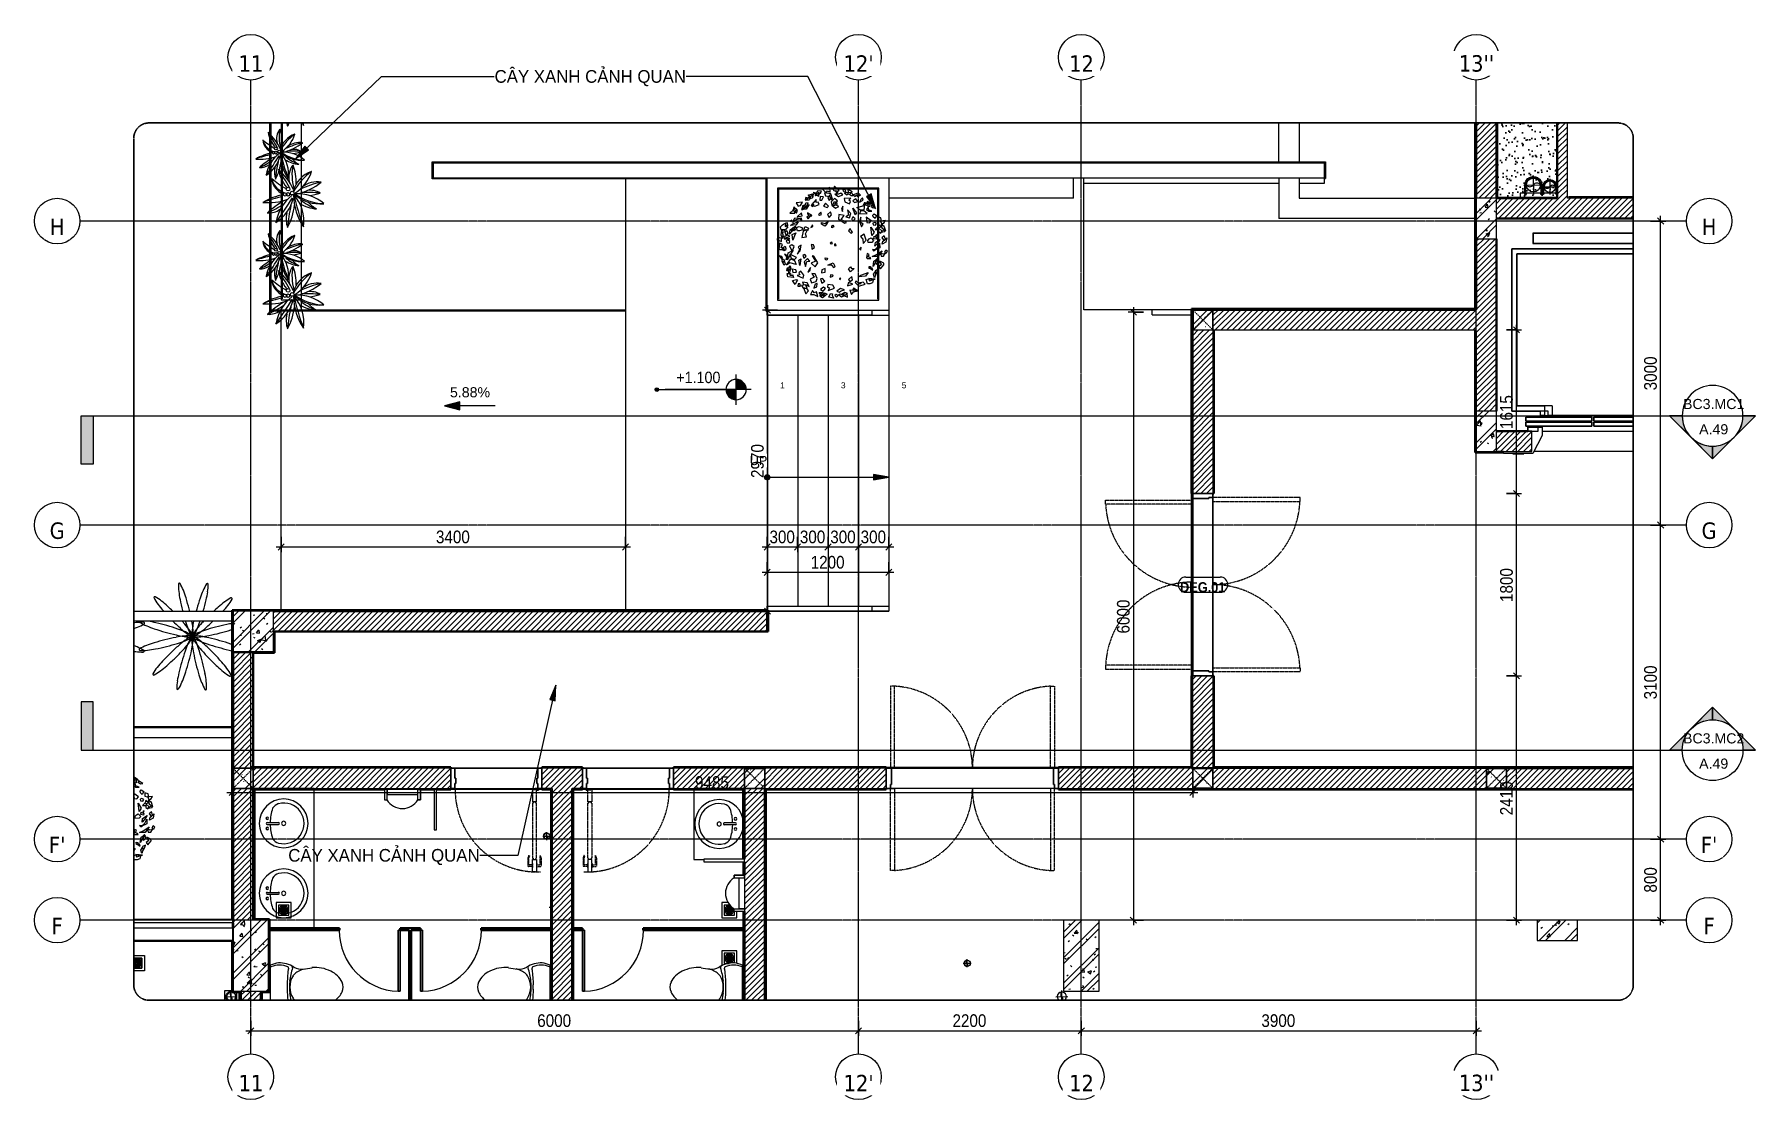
# Model space of a CAD drawing. Header units: millimetres. Extents: x 46644 to 147176, y -1287 to 53383.
# Drawn here: x 96616 to 113609, y 42766 to 53279 of the extents above; entities that cross this region are included whole.
import ezdxf

# ---------------------------------------------------------------- set-up
doc = ezdxf.new("R2010")
doc.units = ezdxf.units.MM
for name, pattern in [('Dash', [6, 3, -3]), ('Dash - Tight', [4.5, 3, -1.5]), ('Dash Dot 3_16_', [7.9375, 4.7625, -1.5875, 0, -1.5875]), ('Grid Line', [22.225, 12.7, -3.175, 3.175, -3.175]), ('Hidden', [7.14375, 4.7625, -2.38125]), ('IMPORT-CENTER _3_', [10.16, 6.35, -1.27, 1.27, -1.27])]:
    doc.linetypes.add(name, pattern=pattern)
for name, color, linetype, lineweight in [('0-3', 130, 'Continuous', 5), ('A-ANNO-DIMS', 211, 'Continuous', 9), ('A-ANNO-DIMS-50', 211, 'Continuous', 9), ('A-CLNG-PATT-1', 13, 'Continuous', 25), ('A-DETL-GENF-1', 92, 'Dash - Tight', 18), ('A-DETL-GENF-2', 92, 'Hidden', 25), ('A-DOOR', 31, 'Continuous', 18), ('A-DOOR-1', 31, 'Continuous', 25), ('A-DOOR-FRAM', 31, 'Continuous', 25), ('A-DOOR-IDEN', 31, 'Continuous', 9), ('A-FLOR', 192, 'Continuous', 18), ('A-FLOR-HRAL', 11, 'Continuous', 18), ('A-FLOR-HRAL-1', 250, 'Continuous', 18), ('A-FLOR-HRAL-2', 10, 'Continuous', 25), ('A-WALL', 113, 'Continuous', 18), ('A-WALL-2', 250, 'Continuous', 18), ('A-WALL-3', 113, 'Continuous', 35), ('A-WALL-PATT-2', 250, 'Continuous', 18), ('A-WALL-PATT-3', 111, 'Continuous', 18), ('G-ANNO-DIMS', 111, 'Continuous', 9), ('G-ANNO-SYMB', 111, 'Continuous', 9), ('G-ANNO-SYMB-1', 111, 'Dash Dot 3_16_', 18), ('G-ANNO-TEXT-1', 130, 'Continuous', 9), ('G-ANNO-TEXT-2', 7, 'Continuous', 9), ('G-IMPT', 8, 'Continuous', 18), ('G-IMPT-1', 8, 'Continuous', 25), ('G-IMPT-2', 8, 'IMPORT-CENTER _3_', 18), ('G-IMPT-3', 7, 'Continuous', 18), ('I-WALL', 2, 'Continuous', 18), ('I-WALL-1', 7, 'Continuous', 35), ('I-WALL-2', 250, 'Continuous', 18), ('I-WALL-3', 2, 'Continuous', 35), ('L-PLNT', 71, 'Continuous', 18), ('L-PLNT-1', 253, 'Continuous', 18), ('M-EQPM', 50, 'Continuous', 18), ('M-EQPM-1', 250, 'Continuous', 18), ('P-SANR-FIXT', 6, 'Continuous', 18), ('Q-CASE', 31, 'Continuous', 18), ('S-COLS', 52, 'Continuous', 18), ('S-COLS-1', 9, 'Continuous', 18), ('S-COLS-2', 52, 'Dash', 18), ('S-COLS-3', 52, 'Continuous', 35), ('S-COLS-HDLN', 52, 'Dash', 18), ('S-GRID-1', 1, 'Grid Line', 9), ('S-GRID-IDEN', 1, 'Continuous', 9), ('S-STRS', 31, 'Continuous', 18), ('S-STRS-ANNO', 31, 'Continuous', 18), ('S-STRS-IDEN', 31, 'Continuous', 18)]:
    doc.layers.add(name, color=color, linetype=linetype, lineweight=lineweight)
doc.styles.add('Arial', font='arial.ttf', dxfattribs={"height": 0.0225})
doc.styles.add('Arial_1', font='arial.ttf', dxfattribs={"height": 0.018})
doc.styles.add('Arial_2', font='arial.ttf', dxfattribs={"height": 59.53})
doc.styles.add('Arial_3', font='arial.ttf', dxfattribs={"height": 90})
doc.styles.add('Arial_4', font='arial.ttf', dxfattribs={"height": 100})
doc.styles.add('Arial_5', font='arial.ttf', dxfattribs={"width": 0.95, "height": 125})
doc.styles.add('Arial_6', font='arial.ttf', dxfattribs={"width": 0.9, "height": 112.5})
doc.styles.add('Arial_7', font='arial.ttf', dxfattribs={"height": 100})
doc.styles.add('Arial_B', font='arialbd.ttf', dxfattribs={"width": 0.9, "height": 100})
doc.styles.add('Tahoma_B', font='tahomabd.ttf', dxfattribs={"height": 162.5})
doc.styles.add('UTM Avo', font='', dxfattribs={"width": 0.9, "height": 125})
doc.styles.get('UTM Avo').set_extended_font_data('UTM Avo')
doc.dimstyles.new('1_Dim_chi_tiet_2_5', dxfattribs={"dimscale": 304.8, "dimtxt": 124.912619, "dimasz": 0.19685, "dimexe": 0.164042, "dimexo": 0.0625, "dimgap": 0.016404, "dimtad": 1, "dimdec": 0, "dimrnd": 5, "dimzin": 0, "dimdsep": 46, "dimtxsty": 'UTM Avo', "dimblk1": 'OBLIQUE', "dimblk2": 'OBLIQUE', "dimsah": 1, "dimcen": 0.09, "dimdle": 0.164042, "dimazin": 0, "dimtfac": 1, "dimtdec": 4, "dimtix": 1, "dimtmove": 0, "dimatfit": 3, "dimfxl": 0.328084, "dimfxlon": 1, "dimtvp": 1, "dimtolj": 1, "dimtzin": 0, "dimarcsym": 2})
pattern_1 = [(45, (0, 0), (-125.72359, 125.72359), []), (45, (0, 190.5), (-125.72359, 125.72359), [])]
pattern_2 = [(50, (0, 0), (364.3679, -31.8783), [38.1, -419.1]), (355, (0, 0), (-70.4859, 382.1133), [30.48, -335.28]), (100.451, (30.36, -2.66), (293.885, 350.2334), [32.38, -356.18]), (46.184, (0, 101.6), (542.1585, -84.0858), [57.15, -628.65]), (96.636, (45.2, 94.6), (474.805, 494.8554), [48.57, -534.27]), (351.184, (0, 101.6), (474.8102, 494.85), [45.72, -502.92]), (21, (50.8, 76.2), (303.2285, -204.53046), [38.1, -419.1]), (326, (50.8, 76.2), (123.6039, 368.376), [30.48, -335.28]), (71.451, (76.07, 59.16), (426.8341, 163.8427), [32.38, -356.18]), (37.5, (0, 0), (6.17665, 169.11015), [16.764, -314.452, 16.764, -323.596, -336.55]), (37.5, (0, 0), (6.17665, 169.11015), [-671.576, 16.764, -319.786]), (7.5, (0, 0), (133.63888, 200.3615), [16.764, -177.292, 16.764, -306.832, -128.27]), (7.5, (0, 0), (133.63888, 200.3615), [-517.652, 16.764, -111.506]), (327.5, (-113.28, 0), (271.18182, -11.45836), [16.764, -110.236, 16.764, -379.476, -525.78]), (327.5, (-113.28, 0), (271.18182, -11.45836), [-523.24, 16.764, -509.016]), (317.5, (-164.08, 0), (296.2585, 50.85285), [16.764, -148.336, 16.764, -246.38, -373.38]), (317.5, (-164.08, 0), (296.2585, 50.85285), [-428.244, 16.764, -356.616])]
pattern_3 = [(45, (0, 0), (-26.516504, 26.516504), [])]
pattern_4 = [(45, (-1201.043, 0), (-28.284271, 28.284271), [])]
pattern_5 = [(45, (-1201.043, 0), (-26.516504, 26.516504), [])]
pattern_6 = [(0, (-1201.043, 0), (203.2, 50.8), [16.764, -135.636, 16.764, -135.636, -812.8]), (0, (-1201.043, 0), (203.2, 50.8), [-304.8, 16.764, -288.036, 16.764, -135.636, -355.6]), (0, (-1201.043, 0), (203.2, 50.8), [-762, 16.764, -84.836, 16.764, -237.236]), (120, (-1124.843, 25.4), (-145.59409, 150.576362), [16.764, -135.636, 16.764, -135.636, -812.8]), (120, (-1124.843, 25.4), (-145.59409, 150.576362), [-304.8, 16.764, -288.036, 16.764, -135.636, -355.6]), (120, (-1124.843, 25.4), (-145.59409, 150.576362), [-762, 16.764, -84.836, 16.764, -237.236]), (240, (-1099.443, 127), (-57.60591, -201.376362), [16.764, -135.636, 16.764, -135.636, -812.8]), (240, (-1099.443, 127), (-57.60591, -201.376362), [-304.8, 16.764, -288.036, 16.764, -135.636, -355.6]), (240, (-1099.443, 127), (-57.60591, -201.376362), [-762, 16.764, -84.836, 16.764, -237.236])]
pattern_7 = [(50, (-1201.04, 0), (364.3679, -31.8783), [38.1, -419.1]), (355, (-1201.04, 0), (-70.4859, 382.1133), [30.48, -335.28]), (100.451, (-1170.68, -2.66), (293.885, 350.2334), [32.38, -356.18]), (46.184, (-1201.04, 101.6), (542.1585, -84.0858), [57.15, -628.65]), (96.636, (-1155.86, 94.6), (474.805, 494.8554), [48.57, -534.27]), (351.184, (-1201.04, 101.6), (474.8102, 494.85), [45.72, -502.92]), (21, (-1150.24, 76.2), (303.2285, -204.53046), [38.1, -419.1]), (326, (-1150.24, 76.2), (123.6039, 368.376), [30.48, -335.28]), (71.451, (-1124.97, 59.16), (426.8341, 163.8427), [32.38, -356.18]), (37.5, (-1201.04, 0), (6.17665, 169.11015), [3.353, -327.863, 3.353, -337.007, -336.55]), (37.5, (-1201.04, 0), (6.17665, 169.11015), [-671.576, 3.353, -333.197]), (7.5, (-1201.04, 0), (133.63888, 200.3615), [3.353, -190.703, 3.353, -320.243, -128.27]), (7.5, (-1201.04, 0), (133.63888, 200.3615), [-517.652, 3.353, -124.917]), (327.5, (-1314.33, 0), (271.18182, -11.45836), [3.353, -123.647, 3.353, -392.887, -525.78]), (327.5, (-1314.33, 0), (271.18182, -11.45836), [-523.24, 3.353, -522.427]), (317.5, (-1365.13, 0), (296.2585, 50.85285), [3.353, -161.747, 3.353, -259.791, -373.38]), (317.5, (-1365.13, 0), (296.2585, 50.85285), [-428.244, 3.353, -370.027]), (45, (-1201.04, 0), (-125.72359, 125.72359), []), (45, (-1201.04, 190.5), (-125.72359, 125.72359), [])]

msp = doc.modelspace()

# ---------------------------------------------------------------- texts
at = {"layer": 'A-DOOR-IDEN', "insert": (108150.6, 47822), "char_height": 100, "width": 458.55, "attachment_point": 5, "line_spacing_factor": 0.936439, "style": 'Arial_B'}
msp.add_mtext('\\pt2.25,4.5,6.75,9,11.25,13.5,15.75,18,20.25,22.5,24.75,27,29.25,31.5,33.75,36,38.25,40.5,42.75,45,47.25,49.5,51.75,54,56.25,58.5,60.75,63,65.25,67.5,69.75,72;DEG.01', dxfattribs=at)
at = {"layer": 'G-ANNO-DIMS', "attachment_point": 1, "line_spacing_factor": 0.941778}
for s, insert, char_height, width, style in [('5.88%', (100718.5, 49797.1), 100, 473.789, 'Arial_7'), ('+1.100', (102952.3, 49950.1), 112.5, 519.248, 'Arial_6')]:
    msp.add_mtext(s, dxfattribs=dict(at, insert=insert, char_height=char_height, width=width, style=style))
at = {"layer": 'G-ANNO-SYMB', "char_height": 100, "attachment_point": 5, "line_spacing_factor": 0.936439, "style": 'Arial_4'}
for s, insert, width in [('\\pt635,1270,1905,2540,3175,3810,4445,5080,5715,6350,6985,7620,8255,8890,9525,10160,10795,11430,12065,12700,13335,13970,14605,15240,15875,16510,17145,17780,18415,19050,19685,20320;BC3.MC1', (113195.7, 49630.6), 618.5), ('\\pt635,1270,1905,2540,3175,3810,4445,5080,5715,6350,6985,7620,8255,8890,9525,10160,10795,11430,12065,12700,13335,13970,14605,15240,15875,16510,17145,17780,18415,19050,19685,20320;A.49', (113195.7, 49381.1), 297.5), ('\\pt635,1270,1905,2540,3175,3810,4445,5080,5715,6350,6985,7620,8255,8890,9525,10160,10795,11430,12065,12700,13335,13970,14605,15240,15875,16510,17145,17780,18415,19050,19685,20320;BC3.MC2', (113195.7, 46330.6), 618.5), ('\\pt635,1270,1905,2540,3175,3810,4445,5080,5715,6350,6985,7620,8255,8890,9525,10160,10795,11430,12065,12700,13335,13970,14605,15240,15875,16510,17145,17780,18415,19050,19685,20320;A.49', (113195.7, 46081.1), 297.5)]:
    msp.add_mtext(s, dxfattribs=dict(at, insert=insert, width=width))
at = {"layer": 'G-ANNO-TEXT-2', "char_height": 125, "width": 1907.006, "attachment_point": 1, "line_spacing_factor": 0.936439, "style": 'Arial_5'}
for insert in [(101159, 52926.6), (99121.9, 45239.5)]:
    msp.add_mtext('\\pt570,1140,1710,2280,2850,3420,3990,4560,5130,5700,6270,6840,7410,7980,8550,9120,9690,10260,10830,11400,11970,12540,13110,13680,14250,14820,15390,15960,16530,17100,17670,18240;CÂY XANH CẢNH QUAN', dxfattribs=dict(at, insert=insert))
at = {"layer": 'S-STRS-ANNO', "char_height": 59.5, "width": 54.943, "attachment_point": 1, "line_spacing_factor": 0.941778, "style": 'Arial_2'}
for s, insert in [('1', (103978.6, 49845.6)), ('3', (104578.6, 49845.6)), ('5', (105178.6, 49845.6))]:
    msp.add_mtext(s, dxfattribs=dict(at, insert=insert))

# ---------------------------------------------------------------- blocks, each defined once
blk = doc.blocks.new('NCV_TKTC_KET CAU_rvt-4-TKCS_SẢNH - BẬC CẤP 3 - MẶT BẰNG')
at = {"layer": 'S-COLS-1'}
h = blk.add_hatch(dxfattribs=at)
h.set_pattern_fill('FP_2', color=256, style=0, pattern_type=2)
h.set_pattern_definition(pattern_1)
h.paths.add_polyline_path([(112253, 51262), (112253, 51662), (112053, 51662), (112053, 51262)])
h = blk.add_hatch(dxfattribs=at)
h.set_pattern_fill('FP_3', color=256, style=0, pattern_type=2)
h.set_pattern_definition(pattern_2)
h.paths.add_polyline_path([(112253, 51262), (112253, 51662), (112053, 51662), (112053, 51262)])
h = blk.add_hatch(dxfattribs=at)
h.set_pattern_fill('FP_2', color=256, style=0, pattern_type=2)
h.set_pattern_definition(pattern_1)
h.paths.add_polyline_path([(112253, 49162), (112253, 49562), (112053, 49562), (112053, 49162)])
h = blk.add_hatch(dxfattribs=at)
h.set_pattern_fill('FP_3', color=256, style=0, pattern_type=2)
h.set_pattern_definition(pattern_2)
h.paths.add_polyline_path([(112253, 49162), (112253, 49562), (112053, 49562), (112053, 49162)])
h = blk.add_hatch(dxfattribs=at)
h.set_pattern_fill('FP_2', color=256, style=0, pattern_type=2)
h.set_pattern_definition(pattern_1)
h.paths.add_polyline_path([(100178, 47187), (100178, 47587), (99778, 47587), (99778, 47187)])
h = blk.add_hatch(dxfattribs=at)
h.set_pattern_fill('FP_3', color=256, style=0, pattern_type=2)
h.set_pattern_definition(pattern_2)
h.paths.add_polyline_path([(100178, 47187), (100178, 47587), (99778, 47587), (99778, 47187)])
h = blk.add_hatch(dxfattribs=at)
h.set_pattern_fill('FP_2', color=256, style=0, pattern_type=2)
h.set_pattern_definition(pattern_1)
h.paths.add_polyline_path([(100128, 43837), (100128, 44537), (99778, 44537), (99778, 44512), (99783, 44512), (99783, 44462), (99778, 44462), (99778, 43837), (99949, 43837)])
h = blk.add_hatch(dxfattribs=at)
h.set_pattern_fill('FP_3', color=256, style=0, pattern_type=2)
h.set_pattern_definition(pattern_2)
h.paths.add_polyline_path([(100128, 43837), (100128, 44537), (99778, 44537), (99778, 44512), (99783, 44512), (99783, 44462), (99778, 44462), (99778, 43837), (99949, 43837)])
h = blk.add_hatch(dxfattribs=at)
h.set_pattern_fill('FP_2', color=256, style=0, pattern_type=2)
h.set_pattern_definition(pattern_1)
h.paths.add_polyline_path([(108328, 43837), (108328, 44537), (107978, 44537), (107978, 43837)])
h = blk.add_hatch(dxfattribs=at)
h.set_pattern_fill('FP_3', color=256, style=0, pattern_type=2)
h.set_pattern_definition(pattern_2)
h.paths.add_polyline_path([(108328, 43837), (108328, 44537), (107978, 44537), (107978, 43837)])
h = blk.add_hatch(dxfattribs=at)
h.set_pattern_fill('FP_2', color=256, style=0, pattern_type=2)
h.set_pattern_definition(pattern_1)
h.paths.add_polyline_path([(113053, 44337), (113053, 44537), (112653, 44537), (112653, 44337)])
h = blk.add_hatch(dxfattribs=at)
h.set_pattern_fill('FP_3', color=256, style=0, pattern_type=2)
h.set_pattern_definition(pattern_2)
h.paths.add_polyline_path([(113053, 44337), (113053, 44537), (112653, 44537), (112653, 44337)])
at = {"layer": 'S-COLS'}
for p, q in [((112253, 51662), (112053, 51662)), ((112053, 51662), (112053, 51262)), ((112253, 51262), (112253, 51662)), ((112053, 51262), (112253, 51262)), ((112253, 49562), (112053, 49562)), ((112053, 49562), (112053, 49162)), ((112253, 49162), (112253, 49562)), ((112053, 49162), (112253, 49162)), ((100178, 47587), (99778, 47587)), ((99778, 47587), (99778, 47187)), ((100178, 47187), (100178, 47587)), ((99778, 47187), (100178, 47187)), ((100128, 44537), (99778, 44537)), ((99778, 44537), (99778, 44512)), ((100128, 43837), (100128, 44537)), ((108328, 44537), (107978, 44537)), ((107978, 44537), (107978, 43837)), ((108328, 43837), (108328, 44537)), ((112653, 44537), (112653, 44337)), ((113053, 44537), (112653, 44537)), ((113053, 44337), (113053, 44537)), ((99778, 44462), (99778, 43837)), ((112653, 44337), (113053, 44337)), ((99778, 43837), (100128, 43837)), ((107978, 43837), (108328, 43837))]:
    blk.add_line(p, q, dxfattribs=at)
blk = doc.blocks.new('THU NUOC - THU NUOC-455054-TKCS_SẢNH - BẬC CẤP 3 - MẶT BẰNG')
at = {"layer": 'M-EQPM-1'}
for p, q in [((-66, -25), (-66, 79)), ((-66, 79), (84, 79)), ((59, 54), (-41, 54)), ((-41, 54), (-41, -25)), ((-23, 20), (41, 20)), ((41, 14), (-23, 14)), ((-23, 7), (1, 7)), ((1, 1), (-23, 1)), ((-11, 32), (28, 32)), ((28, 26), (-11, 26)), ((-1, 44), (19, 44)), ((19, 38), (-1, 38)), ((1, 7), (1, 1)), ((17, 1), (17, 7)), ((17, 7), (41, 7)), ((41, 1), (17, 1)), ((59, -25), (59, 54)), ((84, 79), (84, -25)), ((-23, -5), (41, -5)), ((41, -11), (-23, -11)), ((-11, -17), (28, -17)), ((28, -23), (-11, -23))]:
    blk.add_line(p, q, dxfattribs=at)
for centre, radius, start, end in [((9, 4), 45, 0, 180), ((9, 4), 45, 360, 180), ((9, 4), 45, 180, 221.1063), ((9, 4), 45, 180, 221.1063), ((-23, 17), 3, 90, 270), ((-23, 4), 3, 90, 270), ((-11, 29), 3, 90, 270), ((-1, 41), 3, 90, 270), ((19, 41), 3, 270, 90), ((28, 29), 3, 270, 90), ((41, 17), 3, 270, 90), ((41, 4), 3, 270, 90), ((9, 4), 45, 318.8937, 0), ((9, 4), 45, 318.8937, 360), ((-23, -8), 3, 90, 270), ((-11, -20), 3, 90, 270), ((28, -20), 3, 270, 90), ((41, -8), 3, 270, 90)]:
    blk.add_arc(centre, radius, start, end, dxfattribs=at)
blk = doc.blocks.new('Railing - 50 x 10mm-457210-TKCS_SẢNH - BẬC CẤP 3 - MẶT BẰNG')
at = {"layer": 'A-FLOR-HRAL-2'}
for p, q in [((25, 5), (-25, 5)), ((-25, 5), (-25, -5)), ((25, -5), (25, 5)), ((-25, -5), (25, -5))]:
    blk.add_line(p, q, dxfattribs=at)
blk = doc.blocks.new('Railing - Railing-1033920-TKCS_SẢNH - BẬC CẤP 3 - MẶT BẰNG')
at = {"layer": 'A-FLOR-HRAL-1'}
for p, q in [((76864, 35251), (75889, 35251)), ((75889, 35201), (76864, 35201))]:
    blk.add_line(p, q, dxfattribs=at)
at = {"rotation": 270}
blk.add_blockref('Railing - 50 x 10mm-457210-TKCS_SẢNH - BẬC CẤP 3 - MẶT BẰNG', (76869, 35226), dxfattribs=at)
blk = doc.blocks.new('NCV_TKTC_TANG 1_rvt-2-TKCS_SẢNH - BẬC CẤP 3 - MẶT BẰNG')
at = {"layer": 'A-WALL-PATT-2'}
h = blk.add_hatch(dxfattribs=at)
h.set_pattern_fill('FP_4', color=256, style=0, pattern_type=2)
h.set_pattern_definition(pattern_3)
h.paths.add_polyline_path([(99768, 43827), (99778, 43827), (99778, 44327), (99768, 44327), (99768, 43837)])
h = blk.add_hatch(dxfattribs=at)
h.set_pattern_fill('FP_4', color=256, style=0, pattern_type=2)
h.set_pattern_definition(pattern_3)
h.paths.add_polyline_path([(99843, 43827), (99843, 43837), (99778, 43837), (99778, 43827)])
h = blk.add_hatch(dxfattribs=at)
h.set_pattern_fill('FP_4', color=256, style=0, pattern_type=2)
h.set_pattern_definition(pattern_3)
h.paths.add_polyline_path([(99843, 43747), (99853, 43747), (99853, 43837), (99843, 43837), (99843, 43827)])
at = {"layer": 'A-WALL-2'}
for p, q in [((99773, 44537), (99773, 44512)), ((99773, 44462), (99773, 44337)), ((99773, 44337), (98798, 44337))]:
    blk.add_line(p, q, dxfattribs=at)
at = {"layer": 'I-WALL-1'}
for p, q in [((99768, 44327), (99768, 43827)), ((99778, 44327), (99768, 44327)), ((99768, 43827), (99778, 43827)), ((99778, 43827), (99843, 43827)), ((99843, 43827), (99843, 43747)), ((99853, 43747), (99853, 43837))]:
    blk.add_line(p, q, dxfattribs=at)
at = {"layer": 'I-WALL-2'}
for p, q in [((99768, 44327), (98798, 44327)), ((99773, 44337), (99778, 44337))]:
    blk.add_line(p, q, dxfattribs=at)
at = {"layer": 'A-FLOR-HRAL-1'}
blk.add_blockref('Railing - Railing-1033920-TKCS_SẢNH - BẬC CẤP 3 - MẶT BẰNG', (22908, 9261), dxfattribs=at)
at = {"layer": 'M-EQPM-1', "rotation": 269.9999999999997}
blk.add_blockref('THU NUOC - THU NUOC-455054-TKCS_SẢNH - BẬC CẤP 3 - MẶT BẰNG', (98823, 44121), dxfattribs=at)
blk = doc.blocks.new('FD_07 - FD_07-1700x2200-CỬA ĐI 2 CÁNH-910693-TKCS_SẢNH - BẬC CẤP 3 - MẶT BẰNG')
at = {"layer": 'A-DETL-GENF-1'}
for p, q in [((-810, 910), (-810, 100)), ((-770, 910), (-810, 910)), ((-770, 100), (-770, 910)), ((770, 100), (770, 910)), ((770, 910), (810, 910)), ((810, 910), (810, 100)), ((-810, 100), (-770, 100)), ((810, 100), (770, 100)), ((-810, -910), (-810, -100)), ((-810, -100), (-770, -100)), ((-770, -100), (-770, -910)), ((810, -100), (770, -100)), ((770, -100), (770, -910)), ((810, -910), (810, -100)), ((-770, -910), (-810, -910)), ((770, -910), (810, -910))]:
    blk.add_line(p, q, dxfattribs=at)
for centre, start, end in [((-810, 100), 0, 87.1694), ((810, 100), 92.8306, 180), ((-810, -100), 272.8306, 360), ((810, -100), 180, 267.1694)]:
    blk.add_arc(centre, 810, start, end, dxfattribs=at)
at = {"layer": 'A-DOOR'}
for p, q in [((-810, 100), (810, 100)), ((800, -100), (-800, -100))]:
    blk.add_line(p, q, dxfattribs=at)
at = {"layer": 'A-DOOR-FRAM'}
for p, q in [((-810, 100), (-850, 100)), ((-850, 100), (-850, -100)), ((-810, 60), (-810, 100)), ((-800, 60), (-810, 60)), ((-800, -100), (-800, 60)), ((810, 60), (800, 60)), ((800, 60), (800, -100)), ((850, 100), (810, 100)), ((810, 100), (810, 60)), ((850, -100), (850, 100)), ((-850, -100), (-800, -100)), ((800, -100), (850, -100))]:
    blk.add_line(p, q, dxfattribs=at)
blk = doc.blocks.new('Thang may HIEN - Dài x Rộng - 2000x2000-2402764-TKCS_SẢNH - BẬC CẤP 3 - MẶT BẰNG')
at = {"layer": 'A-DOOR'}
for p, q in [((475, -255), (-400, -255)), ((475, -255), (515, -255)), ((475, -350), (475, -255)), ((515, -255), (515, -300)), ((800, -300), (515, -300)), ((800, -1900), (800, -300)), ((750, -350), (475, -350)), ((750, -1850), (750, -350)), ((-400, -1850), (750, -1850)), ((-400, -1900), (800, -1900)), ((591, -1955), (-400, -1955)), ((591, -2055), (591, -1955)), ((-400, -2055), (591, -2055))]:
    blk.add_line(p, q, dxfattribs=at)
blk = doc.blocks.new('Top Rail Type - Top Rail_Internal_-939328-TKCS_SẢNH - BẬC CẤP 3 - MẶT BẰNG')
at = {"layer": 'A-FLOR-HRAL'}
for p, q in [((105052, 47596), (105052, 47637)), ((105052, 47637), (106086, 47637)), ((106086, 47587), (105062, 47587)), ((106086, 47637), (106086, 47587))]:
    blk.add_line(p, q, dxfattribs=at)
blk = doc.blocks.new('Top Rail Type - Top Rail_Internal_-V57-TKCS_SẢNH - BẬC CẤP 3 - MẶT BẰNG')
at = {"layer": 'A-FLOR-HRAL'}
for p, q in [((105052, 47637), (105052, 47596)), ((105052, 47637), (106252, 47637)), ((105062, 47587), (106252, 47587)), ((106252, 47637), (106252, 47587))]:
    blk.add_line(p, q, dxfattribs=at)
blk = doc.blocks.new('Top Rail Type - Top Rail_Internal_-939339-TKCS_SẢNH - BẬC CẤP 3 - MẶT BẰNG')
at = {"layer": 'A-FLOR-HRAL'}
for p, q in [((105052, 50508), (105052, 50548)), ((106086, 50508), (105052, 50508)), ((105086, 50558), (106086, 50558)), ((106086, 50558), (106086, 50508))]:
    blk.add_line(p, q, dxfattribs=at)
blk = doc.blocks.new('Top Rail Type - Top Rail_Internal_-V58-TKCS_SẢNH - BẬC CẤP 3 - MẶT BẰNG')
at = {"layer": 'A-FLOR-HRAL'}
for p, q in [((105052, 50548), (105052, 50508)), ((105052, 50508), (106252, 50508)), ((105086, 50558), (106252, 50558)), ((106252, 50558), (106252, 50508))]:
    blk.add_line(p, q, dxfattribs=at)
blk = doc.blocks.new('THU NUOC - THU NUOC-1836407-TKCS_SẢNH - BẬC CẤP 3 - MẶT BẰNG')
at = {"layer": 'M-EQPM'}
for p, q in [((-66, 47), (-66, -79)), ((-41, 42), (-41, -54)), ((-23, 11), (41, 11)), ((41, 5), (-23, 5)), ((-11, 23), (28, 23)), ((28, 17), (-11, 17)), ((-1, 36), (19, 36)), ((19, 30), (-1, 30)), ((59, 46), (10, 46)), ((59, -54), (59, 46)), ((84, -79), (84, 70)), ((-66, -79), (84, -79)), ((-41, -54), (59, -54)), ((-23, -1), (1, -1)), ((1, -7), (-23, -7)), ((-23, -14), (41, -14)), ((41, -20), (-23, -20)), ((-11, -26), (28, -26)), ((28, -32), (-11, -32)), ((-1, -38), (19, -38)), ((19, -44), (-1, -44)), ((1, -1), (1, -7)), ((17, -1), (41, -1)), ((17, -7), (17, -1)), ((41, -7), (17, -7))]:
    blk.add_line(p, q, dxfattribs=at)
for centre, radius, start, end in [((9, -4), 45, 0, 180), ((9, -4), 45, 0, 180), ((-23, 8), 3, 90, 270), ((-11, 20), 3, 90, 270), ((-1, 33), 3, 90, 270), ((19, 33), 3, 270, 90), ((28, 20), 3, 270, 90), ((41, 8), 3, 270, 90), ((9, -4), 45, 180, 360), ((9, -4), 45, 180, 360), ((-23, -4), 3, 90, 270), ((-23, -17), 3, 90, 270), ((-11, -29), 3, 90, 270), ((-1, -41), 3, 90, 270), ((19, -41), 3, 270, 90), ((28, -29), 3, 270, 90), ((41, -4), 3, 270, 90), ((41, -17), 3, 270, 90)]:
    blk.add_arc(centre, radius, start, end, dxfattribs=at)
blk = doc.blocks.new('THU NUOC - THU NUOC-V59-TKCS_SẢNH - BẬC CẤP 3 - MẶT BẰNG')
at = {"layer": 'M-EQPM'}
for p, q in [((-66, 71), (-66, -79)), ((84, 71), (-66, 71)), ((59, 46), (-41, 46)), ((-41, 46), (-41, -54)), ((-23, 11), (41, 11)), ((41, 5), (-23, 5)), ((-11, 23), (28, 23)), ((28, 17), (-11, 17)), ((-1, 36), (19, 36)), ((19, 30), (-1, 30)), ((59, -54), (59, 46)), ((84, -79), (84, 71)), ((-66, -79), (84, -79)), ((-41, -54), (59, -54)), ((-23, -1), (1, -1)), ((1, -7), (-23, -7)), ((-23, -14), (41, -14)), ((41, -20), (-23, -20)), ((-11, -26), (28, -26)), ((28, -32), (-11, -32)), ((-1, -38), (19, -38)), ((19, -44), (-1, -44)), ((1, -1), (1, -7)), ((17, -1), (41, -1)), ((17, -7), (17, -1)), ((41, -7), (17, -7))]:
    blk.add_line(p, q, dxfattribs=at)
for centre, radius, start, end in [((9, -4), 45, 0, 180), ((9, -4), 45, 0, 180), ((-23, 8), 3, 90, 270), ((-11, 20), 3, 90, 270), ((-1, 33), 3, 90, 270), ((19, 33), 3, 270, 90), ((28, 20), 3, 270, 90), ((41, 8), 3, 270, 90), ((9, -4), 45, 180, 360), ((9, -4), 45, 180, 360), ((-23, -4), 3, 90, 270), ((-23, -17), 3, 90, 270), ((-11, -29), 3, 90, 270), ((-1, -41), 3, 90, 270), ((19, -41), 3, 270, 90), ((28, -29), 3, 270, 90), ((41, -4), 3, 270, 90), ((41, -17), 3, 270, 90)]:
    blk.add_arc(centre, radius, start, end, dxfattribs=at)
blk = doc.blocks.new('FD_07 - DIG_01-1800x2200-CỬA ĐI 2 CÁNH 2-2150809-TKCS_SẢNH - BẬC CẤP 3 - MẶT BẰNG')
at = {"layer": 'A-DETL-GENF-1'}
for p, q in [((-835, 960), (-835, 100)), ((-795, 960), (-835, 960)), ((-795, 100), (-795, 960)), ((795, 100), (795, 960)), ((795, 960), (835, 960)), ((835, 960), (835, 100)), ((-835, 100), (-795, 100)), ((835, 100), (795, 100)), ((-860, -960), (-860, -100)), ((-860, -100), (-820, -100)), ((-820, -100), (-820, -960)), ((860, -100), (820, -100)), ((820, -100), (820, -960)), ((860, -960), (860, -100)), ((-820, -960), (-860, -960)), ((820, -960), (860, -960))]:
    blk.add_line(p, q, dxfattribs=at)
for centre, start, end in [((-835, 100), 0, 87.3341), ((835, 100), 92.6659, 180), ((-860, -100), 272.6659, 360), ((860, -100), 180, 267.3341)]:
    blk.add_arc(centre, 860, start, end, dxfattribs=at)
at = {"layer": 'A-DOOR'}
for p, q in [((850, 100), (-850, 100)), ((-860, -100), (860, -100))]:
    blk.add_line(p, q, dxfattribs=at)
at = {"layer": 'A-DOOR-FRAM'}
for p, q in [((-900, 100), (-850, 100)), ((-900, -100), (-900, 100)), ((-850, 100), (-850, -60)), ((850, 100), (900, 100)), ((850, -60), (850, 100)), ((900, 100), (900, -100)), ((-860, -100), (-900, -100)), ((-850, -60), (-860, -60)), ((-860, -60), (-860, -100)), ((860, -60), (850, -60)), ((860, -100), (860, -60)), ((900, -100), (860, -100))]:
    blk.add_line(p, q, dxfattribs=at)
blk = doc.blocks.new('Railing - Railing-1839545-TKCS_SẢNH - BẬC CẤP 3 - MẶT BẰNG')
at = {"layer": 'A-FLOR-HRAL'}
for p, q in [((108853, 50512), (108853, 50562)), ((109243, 50562), (108853, 50562)), ((108853, 50512), (109243, 50512))]:
    blk.add_line(p, q, dxfattribs=at)
blk = doc.blocks.new('TKTC_XREF_251221_MB TANG 1 - TKTC_XREF_260130_MB TANG 1_dwg_$cc-4202125-TKCS_SẢNH - BẬC CẤP 3 - MẶT BẰNG')
at = {"layer": 'G-IMPT'}
for centre, radius, start, end in [((0, 0), 0.5, 267.0672, 270), ((-0.19, -0.25), 0.312, 306.8699, 308.6485)]:
    blk.add_arc(centre, radius, start, end, dxfattribs=at)
at = {"layer": 'G-IMPT-2'}
blk.add_line((0, -0.67), (0, -0.49), dxfattribs=at)
blk = doc.blocks.new('TKTC_XREF_251221_MB TANG 1 - TKTC_XREF_260130_MB TANG 1_dwg_CUM U_DN100-4202115-TKCS_SẢNH - BẬC CẤP 3 - MẶT BẰNG')
at = {"layer": 'G-IMPT'}
blk.add_hatch(color=256, dxfattribs=at).paths.add_polyline_path([(45, -41), (39, -41), (40, -40), (49, -28), (55, -15), (57, 0), (55, 15), (49, 28), (40, 40), (28, 49), (15, 55), (0, 57), (0, 61), (16, 59), (30, 53), (43, 43), (53, 30), (59, 16), (61, 0), (59, -16), (53, -30)])
blk.add_line((-8, 69), (0, 69), dxfattribs=at)
at = {"layer": 'G-IMPT', "flags": 128}
for points in [[(-72, 59), (-67, 59), (-67, 60)], [(-65, 60), (-65, 57), (-67, 57), (-67, 59)], [(-8, 61), (0, 61), (0, 57)]]:
    blk.add_lwpolyline(points, dxfattribs=at)
at = {"layer": 'G-IMPT'}
for centre, radius, start, end in [((-71, 61), 1.56, 200.5492, 247.3801), ((0, 0), 69, 323.0785, 90), ((0, 0), 61, 316.5682, 90), ((0, 0), 57, 311.7044, 90)]:
    blk.add_arc(centre, radius, start, end, dxfattribs=at)
blk = doc.blocks.new('TKTC_XREF_251221_MB TANG 1 - TKTC_XREF_260130_MB TANG 1_dwg_$cc-4202114-TKCS_SẢNH - BẬC CẤP 3 - MẶT BẰNG')
at = {"layer": 'G-IMPT'}
for centre, radius, start, end in [((0, 0), 0.5, 360, 232.9155), ((0, 0), 0.5, 90, 230.3418), ((0.19, 0.25), 0.313, 126.8699, 233.1301), ((-0.19, -0.25), 0.313, 334.0252, 53.1301), ((0, 0), 0.5, 306.4837, 360)]:
    blk.add_arc(centre, radius, start, end, dxfattribs=at)
at = {"layer": 'G-IMPT-2'}
for p, q in [((-0.67, 0), (0.67, 0)), ((0, -0.38), (0, 0.67))]:
    blk.add_line(p, q, dxfattribs=at)
blk = doc.blocks.new('TKTC_XREF_251221_MB TANG 1 - TKTC_XREF_260130_MB TANG 1_dwg_$cc-V60-TKCS_SẢNH - BẬC CẤP 3 - MẶT BẰNG')
at = {"layer": 'G-IMPT'}
for centre, radius, start, end in [((0, 0), 0.5, 360, 233.028), ((0, 0), 0.5, 90, 230.4232), ((0.19, 0.25), 0.313, 126.8699, 233.1301), ((-0.19, -0.25), 0.313, 333.8969, 53.1301), ((0, 0), 0.5, 306.3729, 360)]:
    blk.add_arc(centre, radius, start, end, dxfattribs=at)
at = {"layer": 'G-IMPT-2'}
for p, q in [((-0.67, 0), (0.67, 0)), ((0, -0.38), (0, 0.67))]:
    blk.add_line(p, q, dxfattribs=at)
blk = doc.blocks.new('TKTC_XREF_251221_MB TANG 1 - TKTC_XREF_260130_MB TANG 1_dwg_THU NUOC - THU NUOC-444531-TKCS_MB TẦNG 1-4202124-TKCS_SẢNH - BẬC CẤP 3 - MẶT BẰNG')
at = {"layer": 'M-EQPM'}
for p, q in [((-23, 11), (40, 11)), ((40, 5), (-23, 5)), ((-11, 23), (28, 23)), ((28, 17), (-11, 17)), ((-1, 36), (19, 36)), ((19, 30), (-1, 30)), ((-23, -14), (40, -14)), ((40, -20), (-23, -20)), ((-11, -26), (28, -26)), ((28, -32), (-11, -32)), ((-1, -38), (19, -38)), ((19, -44), (-1, -44))]:
    blk.add_line(p, q, dxfattribs=at)
at = {"layer": 'M-EQPM', "flags": 128}
for points in [[(40, 71), (-66, 71), (-66, -79), (40, -79)], [(40, 46), (-41, 46), (-41, -54), (40, -54)], [(-23, -1), (1, -1), (1, -7), (-23, -7)], [(40, -7), (17, -7), (17, -1), (40, -1)]]:
    blk.add_lwpolyline(points, dxfattribs=at)
at = {"layer": 'M-EQPM'}
for centre, radius, start, end in [((9, -4), 45, 44.882, 180), ((9, -4), 45, 44.882, 180), ((-23, 8), 3, 90, 270), ((-11, 20), 3, 90, 270), ((-1, 33), 3, 90, 270), ((19, 33), 3, 270, 90), ((28, 20), 3, 270, 90), ((9, -4), 45, 180, 315.118), ((9, -4), 45, 180, 315.118), ((-23, -4), 3, 90, 270), ((-23, -17), 3, 90, 270), ((-11, -29), 3, 90, 270), ((-1, -41), 3, 90, 270), ((19, -41), 3, 270, 90), ((28, -29), 3, 270, 90)]:
    blk.add_arc(centre, radius, start, end, dxfattribs=at)
blk = doc.blocks.new('TKTC_XREF_251221_MB TANG 1 - TKTC_XREF_260130_MB TANG 1_dwg_$cc-V61-TKCS_SẢNH - BẬC CẤP 3 - MẶT BẰNG')
at = {"layer": 'G-IMPT'}
blk.add_circle((0, 0), 0.5, dxfattribs=at)
for centre, radius, start, end in [((0, 0), 0.5, 90, 270), ((0.19, 0.25), 0.313, 126.8699, 233.1301), ((-0.19, -0.25), 0.313, 306.8699, 53.1301)]:
    blk.add_arc(centre, radius, start, end, dxfattribs=at)
at = {"layer": 'G-IMPT-2'}
for p, q in [((-0.67, 0), (0.67, 0)), ((0, -0.67), (0, 0.67))]:
    blk.add_line(p, q, dxfattribs=at)
blk = doc.blocks.new('TKTC_XREF_251221_MB TANG 1 - TKTC_XREF_260130_MB TANG 1_dwg_$cc-V62-TKCS_SẢNH - BẬC CẤP 3 - MẶT BẰNG')
at = {"layer": 'G-IMPT'}
blk.add_circle((0, 0), 0.5, dxfattribs=at)
for centre, radius, start, end in [((0, 0), 0.5, 90, 270), ((0.19, 0.25), 0.313, 126.8699, 233.1301), ((-0.19, -0.25), 0.313, 306.8699, 53.1301)]:
    blk.add_arc(centre, radius, start, end, dxfattribs=at)
at = {"layer": 'G-IMPT-2'}
for p, q in [((-0.67, 0), (0.67, 0)), ((0, -0.67), (0, 0.64))]:
    blk.add_line(p, q, dxfattribs=at)
blk = doc.blocks.new('TKTC_XREF_251221_MB TANG 1 - TKTC_XREF_260130_MB TANG 1_dwg_CUM U_DN100-V63-TKCS_SẢNH - BẬC CẤP 3 - MẶT BẰNG')
at = {"layer": 'G-IMPT'}
blk.add_hatch(color=256, dxfattribs=at).paths.add_polyline_path([(0, 61), (16, 59), (31, 53), (43, 43), (53, 31), (59, 16), (61, 0), (59, -16), (53, -30), (43, -43), (31, -53), (16, -59), (0, -61), (0, -57), (15, -55), (29, -49), (40, -40), (49, -28), (55, -15), (57, 0), (55, 15), (49, 29), (40, 40), (29, 49), (15, 55), (0, 57)])
for p, q in [((-79, 67), (-79, 63)), ((-77, 67), (-77, 63)), ((-75, 67), (-75, 63)), ((-73, 69), (-73, 61)), ((-67, 68), (-72, 68)), ((-67, 62), (-72, 62)), ((-65, 69), (0, 69)), ((-79, -63), (-79, -67)), ((-77, -63), (-77, -67)), ((-75, -63), (-75, -67)), ((-73, -61), (-73, -69)), ((-67, -62), (-72, -62)), ((-67, -68), (-72, -68)), ((-65, -69), (0, -69))]:
    blk.add_line(p, q, dxfattribs=at)
at = {"layer": 'G-IMPT', "flags": 128}
for points in [[(-73, 68), (-78, 68), (-78, 62), (-73, 62)], [(-72, 59), (-67, 59), (-67, 71), (-72, 71)], [(-67, 71), (-67, 73), (-65, 73)], [(-65, 73), (-65, 57), (-67, 57), (-67, 59)], [(-65, 61), (0, 61), (0, 57)], [(-73, -62), (-78, -62), (-78, -68), (-73, -68)], [(-72, -71), (-67, -71), (-67, -59), (-72, -59)], [(-67, -59), (-67, -57), (-65, -57), (-65, -73), (-67, -73), (-67, -71)], [(-65, -61), (0, -61), (0, -57)]]:
    blk.add_lwpolyline(points, dxfattribs=at)
at = {"layer": 'G-IMPT'}
for centre, radius, start, end in [((-78, 67), 0.96, 90, 180), ((-78, 63), 0.96, 180, 270), ((-71, 69), 1.56, 112.6199, 247.3801), ((-68, 65), 4.8, 143.1301, 216.8699), ((-71, 61), 1.56, 112.6199, 247.3801), ((0, 0), 69, 270, 90), ((0, 0), 61, 270, 90), ((0, 0), 57, 270, 90), ((-78, -63), 0.96, 90, 180), ((-78, -67), 0.96, 180, 270), ((-71, -61), 1.56, 112.6199, 247.3801), ((-68, -65), 4.8, 143.1301, 216.8699), ((-71, -69), 1.56, 112.6199, 247.3801)]:
    blk.add_arc(centre, radius, start, end, dxfattribs=at)
blk = doc.blocks.new('TKTC_XREF_251221_MB TANG 1 - TKTC_XREF_260130_MB TANG 1_dwg_CUM U_DN100-V64-TKCS_SẢNH - BẬC CẤP 3 - MẶT BẰNG')
at = {"layer": 'G-IMPT'}
blk.add_hatch(color=256, dxfattribs=at).paths.add_polyline_path([(0, -61), (0, -57), (15, -55), (29, -49), (40, -40), (49, -28), (55, -15), (57, 0), (55, 15), (49, 29), (40, 40), (29, 49), (15, 55), (0, 57), (0, 61), (16, 59), (31, 53), (43, 43), (53, 31), (59, 16), (61, 0), (59, -16), (53, -30), (43, -43), (31, -53), (16, -59)])
for p, q in [((-79, 67), (-79, 63)), ((-77, 67), (-77, 63)), ((-75, 67), (-75, 63)), ((-73, 69), (-73, 61)), ((-67, 68), (-72, 68)), ((-67, 62), (-72, 62)), ((-65, 69), (0, 69)), ((-79, -63), (-79, -67)), ((-77, -63), (-77, -67)), ((-75, -63), (-75, -67)), ((-73, -61), (-73, -69)), ((-67, -62), (-72, -62)), ((-67, -68), (-72, -68)), ((-65, -69), (0, -69))]:
    blk.add_line(p, q, dxfattribs=at)
at = {"layer": 'G-IMPT', "flags": 128}
for points in [[(-73, 68), (-78, 68), (-78, 62), (-73, 62)], [(-72, 59), (-67, 59), (-67, 71), (-72, 71)], [(-67, 71), (-67, 73), (-65, 73), (-65, 57), (-67, 57), (-67, 59)], [(-65, 61), (0, 61), (0, 57)], [(-73, -62), (-78, -62), (-78, -68), (-73, -68)], [(-72, -71), (-67, -71), (-67, -59), (-72, -59)], [(-67, -59), (-67, -57), (-65, -57), (-65, -73), (-67, -73), (-67, -71)], [(-65, -61), (0, -61), (0, -57)]]:
    blk.add_lwpolyline(points, dxfattribs=at)
at = {"layer": 'G-IMPT'}
for centre, radius, start, end in [((-78, 67), 0.96, 90, 180), ((-78, 63), 0.96, 180, 270), ((-71, 69), 1.56, 112.6199, 247.3801), ((-68, 65), 4.8, 143.1301, 216.8699), ((-71, 61), 1.56, 112.6199, 247.3801), ((0, 0), 69, 270, 90), ((0, 0), 61, 270, 90), ((0, 0), 57, 270, 90), ((-78, -63), 0.96, 90, 180), ((-78, -67), 0.96, 180, 270), ((-71, -61), 1.56, 112.6199, 247.3801), ((-68, -65), 4.8, 143.1301, 216.8699), ((-71, -69), 1.56, 112.6199, 247.3801)]:
    blk.add_arc(centre, radius, start, end, dxfattribs=at)
blk = doc.blocks.new('TKTC_XREF_251221_MB TANG 1 - TKTC_XREF_260130_MB TANG 1_dwg_$cc-4202118-TKCS_SẢNH - BẬC CẤP 3 - MẶT BẰNG')
at = {"layer": 'G-IMPT'}
blk.add_circle((0, 0), 0.5, dxfattribs=at)
for centre, radius, start, end in [((0, 0), 0.5, 90, 270), ((0.19, 0.25), 0.313, 126.8699, 233.1301), ((-0.19, -0.25), 0.313, 306.8699, 53.1301)]:
    blk.add_arc(centre, radius, start, end, dxfattribs=at)
at = {"layer": 'G-IMPT-2'}
for p, q in [((-0.67, 0), (0.67, 0)), ((0, -0.67), (0, 0.67))]:
    blk.add_line(p, q, dxfattribs=at)
blk = doc.blocks.new('TKTC_XREF_251221_MB TANG 1 - TKTC_XREF_260130_MB TANG 1_dwg-4202109-TKCS_SẢNH - BẬC CẤP 3 - MẶT BẰNG')
at = {"layer": 'G-IMPT'}
for p, q in [((-90665, -349635), (-90665, -349685)), ((-90299, -349635), (-90665, -349635)), ((-103459, -357508), (-103459, -357600)), ((-103384, -357508), (-103459, -357508)), ((-103339, -357600), (-103339, -357520)), ((-103339, -357520), (-103339, -357600))]:
    blk.add_line(p, q, dxfattribs=at)
at = {"layer": 'G-IMPT', "flags": 128}
blk.add_lwpolyline([(-90299, -349635), (-90665, -349635), (-90665, -349685)], dxfattribs=at)
at = {"layer": 'G-IMPT-1'}
for p, q in [((-93899, -352648), (-93899, -354348)), ((-100364, -355310), (-101184, -355310)), ((-99064, -355310), (-99884, -355310)), ((-95274, -355310), (-96874, -355310))]:
    blk.add_line(p, q, dxfattribs=at)
for name, p, xscale, yscale, zscale, rotation in [('TKTC_XREF_251221_MB TANG 1 - TKTC_XREF_260130_MB TANG 1_dwg_$cc-4202118-TKCS_SẢNH - BẬC CẤP 3 - MẶT BẰNG', (-90535, -349553), 140.0000000000797, 140.0000000000797, 140.0000000000797, 271.0087957877644), ('TKTC_XREF_251221_MB TANG 1 - TKTC_XREF_260130_MB TANG 1_dwg_$cc-V62-TKCS_SẢNH - BẬC CẤP 3 - MẶT BẰNG', (-90372, -349571), 114.0000000000649, 114.0000000000649, 114.0000000000649, 269.9277821117898), ('TKTC_XREF_251221_MB TANG 1 - TKTC_XREF_260130_MB TANG 1_dwg_$cc-V61-TKCS_SẢNH - BẬC CẤP 3 - MẶT BẰNG', (-100276, -355980), 60.00000000003408, 60.00000000003408, 60.00000000003408, 0.30471752172637), ('TKTC_XREF_251221_MB TANG 1 - TKTC_XREF_260130_MB TANG 1_dwg_$cc-4202125-TKCS_SẢNH - BẬC CẤP 3 - MẶT BẰNG', (-100178, -356683), 113.7150000000073, 113.7150000000073, 113.7150000000073, 269.9990086637467), ('TKTC_XREF_251221_MB TANG 1 - TKTC_XREF_260130_MB TANG 1_dwg_$cc-V61-TKCS_SẢNH - BẬC CẤP 3 - MẶT BẰNG', (-96125, -357235), 60.00000000003408, 60.00000000003408, 60.00000000003408, 0.30471752172637), ('TKTC_XREF_251221_MB TANG 1 - TKTC_XREF_260130_MB TANG 1_dwg_$cc-4202114-TKCS_SẢNH - BẬC CẤP 3 - MẶT BẰNG', (-103392, -357565), 90.00000000005114, 90.00000000005114, 90.00000000005114, 0.304717521727566), ('TKTC_XREF_251221_MB TANG 1 - TKTC_XREF_260130_MB TANG 1_dwg_$cc-V60-TKCS_SẢNH - BẬC CẤP 3 - MẶT BẰNG', (-95191, -357565), 90.00000000005114, 90.00000000005114, 90.00000000005114, 0.304717521727566)]:
    blk.add_blockref(name, p, dxfattribs=dict(xscale=xscale, yscale=yscale, zscale=zscale, rotation=rotation))
at = {"extrusion": (0, 0, -1)}
for name, p, xscale, yscale, zscale, rotation in [('TKTC_XREF_251221_MB TANG 1 - TKTC_XREF_260130_MB TANG 1_dwg_CUM U_DN100-V64-TKCS_SẢNH - BẬC CẤP 3 - MẶT BẰNG', (90535, -349556), 1.228070175438593, 1.228070175438593, -1.228070175438593, 88.99120421064113), ('TKTC_XREF_251221_MB TANG 1 - TKTC_XREF_260130_MB TANG 1_dwg_CUM U_DN100-4202115-TKCS_SẢNH - BẬC CẤP 3 - MẶT BẰNG', (103390, -357567), 0.789473684210524, 0.789473684210524, -0.7894736842105241, 0.06930925665188988)]:
    blk.add_blockref(name, p, dxfattribs=dict(at, xscale=xscale, yscale=yscale, zscale=zscale, rotation=rotation))
at = {"extrusion": (0, 0, -1), "zscale": -1, "rotation": 90.072217886616}
blk.add_blockref('TKTC_XREF_251221_MB TANG 1 - TKTC_XREF_260130_MB TANG 1_dwg_CUM U_DN100-V63-TKCS_SẢNH - BẬC CẤP 3 - MẶT BẰNG', (90372, -349570), dxfattribs=at)
at = {"extrusion": (0, 0, -1), "zscale": -1}
blk.add_blockref('TKTC_XREF_251221_MB TANG 1 - TKTC_XREF_260130_MB TANG 1_dwg_THU NUOC - THU NUOC-444531-TKCS_MB TẦNG 1-4202124-TKCS_SẢNH - BẬC CẤP 3 - MẶT BẰNG', (104315, -357230), dxfattribs=at)
blk = doc.blocks.new('TKTC_XREF_251221_MB TANG 1 - TKTC_XREF_251221_MB TANG 1-2038492-TKCS_SẢNH - BẬC CẤP 3 - MẶT BẰNG')
blk.add_blockref('TKTC_XREF_251221_MB TANG 1 - TKTC_XREF_260130_MB TANG 1_dwg-4202109-TKCS_SẢNH - BẬC CẤP 3 - MẶT BẰNG', (169499, 384110))
blk = doc.blocks.new('CAY BACH TRINH - CAY BACH TRINH_dwg-2249800-TKCS_SẢNH - BẬC CẤP 3 - MẶT BẰNG')
at = {"layer": 'G-IMPT', "flags": 128}
for points in [[(-578, 1452), (-505, 1613), (-404, 1608), (-431, 1511), (-482, 1548), (-505, 1489), (-486, 1456)], [(-357, 1653), (-250, 1541), (-201, 1603), (-123, 1566), (-133, 1703), (-220, 1653)], [(7, 1749), (-25, 1628), (43, 1591), (160, 1616)], [(121, 1587), (40, 1602), (86, 1521)], [(335, 1653), (267, 1616), (316, 1566), (365, 1591)], [(423, 1516), (443, 1553), (433, 1653), (560, 1578), (472, 1491)], [(-1364, 914), (-1208, 910), (-1218, 988), (-1136, 1017), (-1240, 1107), (-1267, 1010)], [(-1174, 1238), (-1112, 1130), (-1037, 1152), (-972, 1252)], [(-766, 1181), (-866, 1042), (-1009, 1038), (-900, 1094)], [(-996, 1019), (-915, 1047), (-883, 1171), (-978, 1137)], [(-989, 1076), (-860, 1099), (-799, 1231), (-876, 1225), (-913, 1152)], [(-874, 1403), (-896, 1328), (-826, 1327), (-809, 1379)], [(-870, 1320), (-769, 1323), (-719, 1438), (-798, 1395)], [(-715, 1368), (-728, 1408), (-805, 1472), (-663, 1508), (-663, 1385)], [(-648, 1504), (-672, 1392), (-758, 1347), (-746, 1419), (-706, 1444)], [(-697, 1145), (-671, 1210), (-634, 1180), (-660, 1114)], [(-556, 1333), (-692, 1179), (-600, 1129), (-460, 1181), (-492, 1255), (-553, 1247)], [(-477, 1437), (-459, 1512), (-646, 1555)], [(-428, 1425), (-446, 1319), (-376, 1318), (-327, 1420)], [(-269, 1228), (-328, 1128), (-220, 1091), (-172, 1128)], [(-83, 1327), (-48, 1351), (-99, 1506), (-301, 1542), (-270, 1454), (-140, 1428)], [(-133, 1478), (-191, 1403), (-152, 1303), (-113, 1353)], [(14, 1366), (-94, 1266), (-74, 1166), (43, 1066), (140, 1116), (23, 1178), (101, 1291)], [(-50, 1140), (92, 1178), (86, 1252), (-14, 1249)], [(23, 1503), (131, 1428), (267, 1478), (209, 1528), (131, 1503)], [(267, 1128), (228, 1041), (257, 966), (267, 1041)], [(511, 1378), (306, 1366), (335, 1266), (472, 1203), (501, 1278), (452, 1316)], [(533, 1553), (590, 1452), (520, 1446), (509, 1467), (423, 1512), (399, 1468), (319, 1525), (383, 1562)], [(579, 1478), (745, 1541), (813, 1466), (725, 1416), (716, 1478), (657, 1453), (647, 1416)], [(667, 1353), (579, 1291), (628, 1241), (735, 1278)], [(647, 866), (579, 1066), (686, 928)], [(696, 1091), (891, 1141), (949, 1253), (920, 1016), (803, 1003)], [(871, 1391), (823, 1341), (784, 1253), (891, 1316)], [(1064, 1244), (1080, 1108), (985, 1158), (937, 1212)], [(1027, 1278), (998, 1228), (1037, 1191), (1135, 1203)], [(1047, 1103), (998, 1028), (1066, 978), (1164, 978), (1066, 1016)], [(1144, 1166), (1135, 1128), (1203, 1078), (1281, 1091)], [(-1595, 553), (-1527, 591), (-1429, 491), (-1497, 416), (-1634, 403), (-1653, 491)], [(-1424, 524), (-1440, 618), (-1501, 607), (-1513, 501)], [(-1302, 703), (-1351, 666), (-1312, 653)], [(-1109, 650), (-1174, 560), (-1345, 537), (-1285, 585)], [(-1164, 910), (-1135, 1007), (-1204, 1044), (-1282, 1000), (-1216, 980)], [(-1279, 631), (-1217, 768), (-1027, 752), (-1169, 714)], [(-1010, 928), (-1137, 803), (-990, 828)], [(-993, 702), (-1009, 756), (-1064, 751)], [(-840, 791), (-799, 735), (-718, 839), (-724, 876), (-821, 927), (-821, 894), (-775, 847)], [(-721, 477), (-654, 499), (-671, 550)], [(-717, 878), (-717, 816), (-688, 841)], [(-415, 941), (-483, 878), (-454, 853), (-386, 878)], [(-220, 591), (-289, 516), (-386, 578), (-386, 628), (-289, 591), (-181, 653)], [(-113, 953), (-201, 878), (-152, 778), (-84, 866)], [(-74, 528), (-35, 541), (-6, 491), (-74, 466)], [(140, 878), (131, 728), (335, 603), (384, 628), (218, 716), (306, 841)], [(413, 1016), (443, 853), (365, 803), (472, 766), (511, 903)], [(579, 803), (540, 716), (599, 691), (647, 741)], [(813, 978), (784, 891), (1018, 903), (920, 991)], [(823, 791), (784, 653), (842, 491), (891, 578), (823, 628)], [(988, 791), (1008, 628), (1096, 616), (1144, 678)], [(1261, 753), (1203, 803), (1193, 853), (1232, 891), (1310, 841)], [(1310, 591), (1252, 628), (1193, 603), (1203, 553), (1281, 541)], [(1270, 413), (1394, 410), (1386, 473), (1452, 496), (1368, 568), (1347, 490)], [(1339, 702), (1463, 665), (1444, 774), (1337, 802)], [(1422, 673), (1471, 586), (1531, 604), (1583, 684)], [(1447, 578), (1476, 466), (1593, 366), (1544, 503)], [(-1619, 40), (-1622, 139), (-1683, 152), (-1767, 105)], [(-1597, 135), (-1570, 248), (-1626, 391), (-1648, 247)], [(-1619, 320), (-1482, 361), (-1595, 398)], [(-1363, 198), (-1471, 259), (-1494, 200), (-1562, 210), (-1523, 107), (-1467, 166)], [(-1478, 213), (-1422, 297), (-1459, 373), (-1523, 336)], [(-1482, 60), (-1448, -1), (-1384, -6), (-1369, 43), (-1433, 90)], [(-1478, 141), (-1429, 91), (-1371, 128)], [(-1380, 266), (-1361, 403), (-1185, 528), (-1224, 441)], [(-1328, 370), (-1279, 378), (-1302, 402)], [(-1274, 77), (-1290, 255), (-1183, 312), (-1221, 219)], [(-1283, 435), (-1251, 475), (-1188, 428), (-1232, 366)], [(-1065, 367), (-1127, 366), (-1158, 473), (-1082, 500), (-981, 458), (-1000, 389)], [(-855, 181), (-881, 279), (-825, 405), (-958, 362), (-994, 169)], [(-942, 366), (-893, 503), (-795, 453), (-825, 366), (-873, 403)], [(-74, 16), (-123, -9), (-94, -34), (-55, -22)], [(491, 441), (443, 366), (511, 303), (569, 328), (521, 378)], [(813, 191), (881, 116), (891, -22), (988, 78), (930, 266)], [(1085, 125), (1140, 155), (1218, 75), (1163, 15), (1054, 5), (1038, 75)], [(1135, 478), (1232, 328), (1164, 228), (1154, 328)], [(1310, 166), (1300, 116), (1222, 128), (1232, 203)], [(1256, -105), (1272, 5), (1412, 105), (1381, 35)], [(1319, 245), (1280, 215), (1311, 205)], [(1378, 453), (1369, 353), (1437, 303), (1476, 366)], [(1553, 425), (1451, 325), (1568, 345)], [(1476, 153), (1534, 78), (1583, 116), (1544, 216)], [(1624, 156), (1594, 16), (1487, -41), (1502, 50), (1551, 81)], [(-1595, -47), (-1673, -9), (-1702, -172), (-1673, -209), (-1536, -209), (-1556, -172), (-1634, -147)], [(-1604, -526), (-1578, -497), (-1615, -421), (-1690, -396)], [(-1546, -521), (-1536, -609), (-1595, -596), (-1604, -509)], [(-1515, -106), (-1486, -178), (-1501, -227), (-1553, -242), (-1599, -161)], [(-1489, -516), (-1411, -473), (-1448, -396), (-1534, -351), (-1465, -430)], [(-1173, -669), (-1368, -622), (-1473, -694), (-1336, -498), (-1227, -542)], [(-1449, -521), (-1419, -309), (-1263, -222), (-1351, -346)], [(-1291, -267), (-1232, -115), (-1304, -62), (-1376, -95)], [(-1224, -515), (-1157, -451), (-1369, -353), (-1324, -476)], [(-1145, -345), (-1046, -242), (-1021, -71), (-1105, -125), (-1069, -201)], [(-1024, -493), (-1058, -702), (-1088, -530)], [(-935, -470), (-860, -411), (-900, -361), (-966, -383)], [(-888, -735), (-838, -578), (-745, -570), (-823, -487), (-921, -590)], [(-582, -741), (-504, -613), (-626, -407), (-681, -406), (-575, -561), (-711, -631)], [(-688, -191), (-610, -147), (-641, -60), (-704, -55), (-685, -122)], [(-229, -532), (-269, -525), (-272, -467), (-200, -477)], [(11, -79), (65, -80), (51, -44), (11, -37)], [(832, -134), (784, -184), (823, -222)], [(1085, -355), (1023, -325), (999, -455), (1023, -485), (1132, -485), (1116, -455), (1054, -435)], [(1477, -247), (1352, -421), (1173, -426), (1309, -356)], [(1179, -205), (1218, -245), (1264, -215)], [(1202, -735), (1225, -565), (1350, -495), (1280, -595)], [(1398, -9), (1408, -159), (1232, -234), (1339, -134)], [(1330, -484), (1271, -546), (1300, -671), (1369, -596)], [(1427, -309), (1447, -409), (1525, -409), (1573, -334), (1505, -346)], [(1563, -293), (1595, -211), (1641, -250), (1609, -331)], [(-1553, -680), (-1504, -649), (-1521, -598), (-1613, -563)], [(-1468, -852), (-1402, -831), (-1326, -772), (-1450, -777)], [(-1251, -1066), (-1426, -1044), (-1452, -946), (-1351, -943), (-1371, -1002), (-1308, -1008), (-1282, -979)], [(-1390, -946), (-1429, -809), (-1361, -709), (-1332, -796), (-1361, -846)], [(-1270, -915), (-1163, -901), (-1183, -834), (-1295, -817)], [(-1144, -1010), (-957, -1095), (-936, -993), (-1027, -873), (-1088, -926), (-1063, -982)], [(-811, -903), (-736, -844), (-727, -764), (-770, -826)], [(-698, -1231), (-557, -1193), (-527, -1096), (-584, -953), (-693, -951), (-619, -1061), (-741, -1124)], [(-393, -926), (-281, -901), (-277, -790), (-378, -835)], [(-129, -656), (-34, -622), (23, -722), (0, -767), (-69, -688), (-193, -693)], [(-120, -1056), (-31, -1033), (-45, -997), (-117, -988)], [(550, -1034), (443, -1134), (482, -1196), (569, -1146)], [(614, -795), (506, -893), (444, -803), (510, -740), (536, -796)], [(1048, -911), (967, -1024), (753, -1052), (829, -993)], [(1124, -735), (1132, -805), (1085, -795), (1077, -725)], [(1193, -846), (1173, -780), (1104, -785)], [(1249, -1075), (1218, -965), (1272, -885), (1295, -955), (1272, -995)], [(1359, -809), (1271, -859), (1281, -984), (1330, -909)], [(1384, -736), (1435, -805), (1537, -675), (1529, -628), (1408, -565), (1408, -607), (1465, -665)], [(-1130, -1172), (-1165, -1196), (-1203, -1289), (-1280, -1164), (-1162, -1128)], [(-1117, -1335), (-1039, -1334), (-1059, -1267), (-1114, -1266)], [(-883, -1296), (-1010, -1321), (-942, -1409), (-834, -1384)], [(-771, -1348), (-831, -1232), (-975, -1212), (-947, -1284), (-866, -1298)], [(-872, -1573), (-787, -1482), (-829, -1416), (-944, -1384)], [(-505, -1659), (-547, -1509), (-620, -1542), (-671, -1472), (-727, -1598), (-626, -1595)], [(-622, -1399), (-535, -1360), (-523, -1254), (-580, -1280)], [(-386, -1646), (-464, -1534), (-357, -1534), (-289, -1559)], [(-215, -1584), (-355, -1693), (-443, -1641), (-373, -1567), (-346, -1624), (-297, -1583), (-299, -1545)], [(-384, -1242), (-286, -1181), (-363, -1098), (-424, -1108)], [(-336, -1491), (-270, -1405), (-332, -1372), (-423, -1439)], [(-180, -1469), (12, -1396), (-45, -1309), (-194, -1290), (-200, -1370), (-142, -1392)], [(-55, -1574), (-63, -1616), (-24, -1708), (-167, -1674), (-109, -1565)], [(69, -1680), (123, -1624), (62, -1590), (23, -1629)], [(323, -1445), (199, -1404), (83, -1492), (153, -1523), (221, -1476)], [(228, -1671), (131, -1609), (189, -1571), (209, -1584), (306, -1584), (306, -1534), (404, -1546), (365, -1609)], [(176, -1143), (205, -1087), (168, -1096)], [(411, -1674), (406, -1550), (330, -1534), (226, -1592)], [(411, -1324), (581, -1272), (441, -1226)], [(731, -1476), (595, -1400), (567, -1474), (481, -1461), (531, -1590), (600, -1516)], [(608, -1509), (686, -1484), (608, -1434)], [(667, -1184), (647, -1221), (764, -1334), (959, -1271), (891, -1209), (764, -1246)], [(775, -1261), (835, -1251), (807, -1222)], [(1103, -1266), (1025, -1267), (986, -1133), (1081, -1099), (1208, -1151), (1184, -1238)], [(1066, -1096), (1086, -1171), (1271, -1121)]]:
    blk.add_lwpolyline(points, close=True, dxfattribs=at)
blk = doc.blocks.new('CAY BACH TRINH - CAY BACH TRINH-2249732-TKCS_SẢNH - BẬC CẤP 3 - MẶT BẰNG')
at = {"xscale": 0.3200000000000001, "yscale": 0.3200000000000001, "zscale": 0.3200000000000001}
blk.add_blockref('CAY BACH TRINH - CAY BACH TRINH_dwg-2249800-TKCS_SẢNH - BẬC CẤP 3 - MẶT BẰNG', (0, 0), dxfattribs=at)
blk = doc.blocks.new('CAY DUA VAN PHAT - CAY DUA VAN PHAT_dwg-V65-TKCS_SẢNH - BẬC CẤP 3 - MẶT BẰNG')
at = {"layer": 'G-IMPT'}
for centre, radius, start, end in [((1231, 130), 820, 82.645, 86.0489), ((-95, 4605), 3931, 290.6023, 291.3553), ((695, 1884), 1138, 301.4204, 304.2767), ((1508, 3143), 2517, 264.9744, 266.4905), ((719, -638), 1418, 63.4093, 66.3327), ((1174, 1190), 589, 281.1844, 287.8197)]:
    blk.add_arc(centre, radius, start, end, dxfattribs=at)
blk = doc.blocks.new('CAY DUA VAN PHAT - CAY DUA VAN PHAT-V66-TKCS_SẢNH - BẬC CẤP 3 - MẶT BẰNG')
at = {"xscale": 0.5, "yscale": 0.5, "zscale": 0.5}
blk.add_blockref('CAY DUA VAN PHAT - CAY DUA VAN PHAT_dwg-V65-TKCS_SẢNH - BẬC CẤP 3 - MẶT BẰNG', (-152, -371), dxfattribs=at)
blk = doc.blocks.new('CAY BACH TRINH - CAY BACH TRINH_dwg-V67-TKCS_SẢNH - BẬC CẤP 3 - MẶT BẰNG')
at = {"layer": 'G-IMPT'}
for p, q in [((1027, 1278), (1000, 1231)), ((1000, 1228), (1064, 1244)), ((1047, 1103), (1000, 1031)), ((1048, -911), (1000, -978)), ((1000, -929), (1048, -911))]:
    blk.add_line(p, q, dxfattribs=at)
at = {"layer": 'G-IMPT', "flags": 128}
for points in [[(1000, 1226), (1037, 1191), (1135, 1203), (1027, 1278)], [(1064, 1244), (1080, 1108), (1000, 1150)], [(1000, 1027), (1066, 978), (1164, 978), (1066, 1016), (1047, 1103)], [(1000, 902), (1018, 903), (1000, 919)], [(1000, 695), (1008, 628), (1096, 616), (1144, 678), (1000, 782)], [(1085, -355), (1023, -325), (1000, -451)], [(1000, -456), (1023, -485), (1132, -485), (1116, -455), (1054, -435), (1085, -355)], [(1000, -1128), (1081, -1099), (1208, -1151), (1184, -1238), (1103, -1266)], [(1103, -1266), (1025, -1267), (1000, -1180)]]:
    blk.add_lwpolyline(points, dxfattribs=at)
for points in [[(1144, 1166), (1135, 1128), (1203, 1078), (1281, 1091)], [(1261, 753), (1203, 803), (1193, 853), (1232, 891), (1310, 841)], [(1310, 591), (1252, 628), (1193, 603), (1203, 553), (1281, 541)], [(1270, 413), (1394, 410), (1386, 473), (1452, 496), (1368, 568), (1347, 490)], [(1339, 702), (1463, 665), (1444, 774), (1337, 802)], [(1422, 673), (1471, 586), (1531, 604), (1583, 684)], [(1447, 578), (1476, 466), (1593, 366), (1544, 503)], [(1085, 125), (1140, 155), (1218, 75), (1163, 15), (1054, 5), (1038, 75)], [(1135, 478), (1232, 328), (1164, 228), (1154, 328)], [(1310, 166), (1300, 116), (1222, 128), (1232, 203)], [(1256, -105), (1272, 5), (1412, 105), (1381, 35)], [(1319, 245), (1280, 215), (1311, 205)], [(1378, 453), (1369, 353), (1437, 303), (1476, 366)], [(1553, 425), (1451, 325), (1568, 345)], [(1476, 153), (1534, 78), (1583, 116), (1544, 216)], [(1624, 156), (1594, 16), (1487, -41), (1502, 50), (1551, 81)], [(1477, -247), (1352, -421), (1173, -426), (1309, -356)], [(1179, -205), (1218, -245), (1264, -215)], [(1202, -735), (1225, -565), (1350, -495), (1280, -595)], [(1398, -9), (1408, -159), (1232, -234), (1339, -134)], [(1330, -484), (1271, -546), (1300, -671), (1369, -596)], [(1427, -309), (1447, -409), (1525, -409), (1573, -334), (1505, -346)], [(1563, -293), (1595, -211), (1641, -250), (1609, -331)], [(1124, -735), (1132, -805), (1085, -795), (1077, -725)], [(1193, -846), (1173, -780), (1104, -785)], [(1249, -1075), (1218, -965), (1272, -885), (1295, -955), (1272, -995)], [(1359, -809), (1271, -859), (1281, -984), (1330, -909)], [(1384, -736), (1435, -805), (1537, -675), (1529, -628), (1408, -565), (1408, -607), (1465, -665)], [(1066, -1096), (1086, -1171), (1271, -1121)]]:
    blk.add_lwpolyline(points, close=True, dxfattribs=at)
blk = doc.blocks.new('CAY BACH TRINH - CAY BACH TRINH-V68-TKCS_SẢNH - BẬC CẤP 3 - MẶT BẰNG')
at = {"xscale": 0.3200000000000001, "yscale": 0.3200000000000001, "zscale": 0.3200000000000001}
blk.add_blockref('CAY BACH TRINH - CAY BACH TRINH_dwg-V67-TKCS_SẢNH - BẬC CẤP 3 - MẶT BẰNG', (0, 0), dxfattribs=at)
blk = doc.blocks.new('CAY LAI TAY - CAY LAI TAY_dwg-2249844-TKCS_SẢNH - BẬC CẤP 3 - MẶT BẰNG')
at = {"layer": 'G-IMPT'}
for p, q in [((299, 704), (301, 713)), ((-195, 421), (-194, 416))]:
    blk.add_line(p, q, dxfattribs=at)
for centre, radius, start, end in [((882, 1414), 1276, 177.583, 187.1066), ((-369, 1466), 24.6, 104.1164, 177.583), ((-369, 1466), 24.6, 30.6499, 104.1164), ((-1446, 828), 1276, 21.1263, 30.6499), ((1470, 783), 1276, 147.583, 157.1066), ((414, 1454), 24.6, 74.1164, 147.583), ((414, 1454), 24.6, 0.6499, 74.1164), ((-838, 1440), 1276, 351.1263, 0.6499), ((-1053, 1085), 24.6, 134.1164, 207.583), ((57, 1665), 1276, 207.583, 217.1066), ((-1053, 1085), 24.6, 60.6499, 134.1164), ((-1666, -6), 1276, 51.1263, 60.6499), ((-2854, -1479), 3169, 47.032, 51.1263), ((2760, 1648), 3169, 187.1066, 191.2008), ((5779, 2246), 6247, 191.2008, 194.1164), ((-3211, 146), 3169, 17.032, 21.1263), ((-6154, -755), 6247, 14.1164, 17.032), ((6128, -945), 6247, 161.2008, 164.1164), ((3214, 47), 3169, 157.1066, 161.2008), ((-5707, 2423), 6247, 344.1164, 347.032), ((-2707, 1732), 3169, 347.032, 351.1263), ((1665, -57), 1276, 117.583, 127.1066), ((-6, 1666), 1276, 321.1263, 330.6499), ((1085, 1053), 24.6, 44.1164, 117.583), ((1085, 1053), 24.6, 330.6499, 44.1164), ((1566, 2807), 3169, 217.1066, 221.2008), ((3882, 4834), 6247, 221.2008, 221.3905), ((-4952, -3731), 6247, 45.2398, 47.032), ((5779, 2246), 6247, 194.1164, 194.2861), ((-6154, -755), 6247, 13.5134, 14.1164), ((6128, -945), 6247, 164.1164, 164.6927), ((4834, -3882), 6247, 131.2008, 132.7607), ((2807, -1566), 3169, 127.1066, 131.2008), ((-1479, 2854), 3169, 317.2796, 321.1263), ((-1454, 414), 24.6, 164.1164, 237.583), ((-783, 1470), 1276, 237.583, 247.1066), ((-47, 3214), 3169, 247.1066, 251.2008), ((-1732, -2707), 3169, 77.032, 80.9309), ((945, 6128), 6247, 251.2008, 254.1164), ((-2423, -5707), 6247, 74.1164, 77.032), ((945, 6128), 6247, 254.1164, 257.032), ((-2423, -5707), 6247, 71.2008, 74.1164), ((3882, 4834), 6247, 224.9505, 227.032), ((157, -3134), 3169, 97.1066, 101.2008), ((254, 3128), 3169, 257.032, 261.1263), ((-1431, -2793), 3169, 67.1066, 71.2008), ((1784, 2582), 3169, 227.032, 231.1263), ((-4952, -3731), 6247, 41.2008, 41.6662), ((-2636, -1704), 3169, 37.1066, 41.2008), ((-77, -1257), 1276, 87.583, 97.1066), ((562, -1127), 1276, 117.583, 127.1066), ((596, 1109), 1276, 231.1263, 240.6499), ((-695, -1050), 1276, 57.583, 67.1066), ((2836, 1344), 3169, 197.032, 201.1263), ((1071, 662), 1276, 201.1263, 210.6499), ((-1127, -562), 1276, 27.583, 37.1066), ((-18, -17), 24.6, 44.1164, 117.583), ((-6, 24), 24.6, 210.6499, 284.1164), ((-7, -24), 24.6, 74.1164, 147.583), ((-24, -6), 24.6, 14.1164, 87.583), ((-3134, -157), 3169, 7.1066, 10.5271), ((6, -24), 24.6, 104.1164, 177.583), ((1258, 38), 1276, 171.1263, 180.6499), ((7, 24), 24.6, 180.6499, 254.1164), ((-24, -6), 24.6, 300.6499, 14.1164), ((-24, 7), 24.6, 344.1164, 57.583), ((18, 17), 24.6, 150.6499, 224.1164), ((17, -18), 24.6, 134.1164, 207.583), ((1109, -596), 1276, 141.1263, 150.6499), ((3128, -254), 3169, 167.6909, 171.1263), ((24, 6), 24.6, 120.6499, 194.1164), ((-17, 18), 24.6, 314.1164, 27.583), ((-6, 24), 24.6, 284.1164, 357.583), ((24, -7), 24.6, 90.6499, 164.1164), ((7, 24), 24.6, 254.1164, 327.583), ((17, -18), 24.6, 60.6499, 134.1164), ((6, -24), 24.6, 30.6499, 104.1164), ((-7, -24), 24.6, 0.6499, 74.1164), ((-18, -17), 24.6, 330.6499, 44.1164), ((24, 6), 24.6, 194.1164, 267.583), ((18, 17), 24.6, 224.1164, 297.583), ((-1257, 77), 1276, 357.583, 7.1066), ((662, -1071), 1276, 111.1263, 120.6499), ((38, -1258), 1276, 81.1263, 90.6499), ((-1050, 695), 1276, 327.583, 337.1066), ((-562, 1127), 1276, 297.583, 307.1066), ((-596, -1109), 1276, 51.1263, 60.6499), ((2582, -1784), 3169, 137.032, 141.1263), ((-2793, 1431), 3169, 337.1066, 341.2008), ((1344, -2836), 3169, 107.032, 111.1263), ((-5707, 2423), 6247, 341.2008, 341.3131), ((-1704, 2636), 3169, 307.1066, 311.2008), ((-157, 3134), 3169, 277.1066, 281.2008), ((-254, -3128), 3169, 77.032, 81.1263), ((4834, -3882), 6247, 136.4524, 137.032), ((-3731, 4952), 6247, 311.2008, 313.5068), ((2246, -5779), 6247, 104.1164, 107.032), ((-755, 6154), 6247, 281.2008, 284.1164), ((2246, -5779), 6247, 101.2008, 104.1164), ((-755, 6154), 6247, 284.1164, 287.032), ((1648, -2760), 3169, 99.8987, 101.2008), ((146, 3211), 3169, 287.032, 287.5786), ((-1466, -369), 24.6, 120.6499, 194.1164), ((-1466, -369), 24.6, 194.1164, 267.583), ((-828, -1446), 1276, 111.1263, 120.6499), ((-1414, 882), 1276, 267.583, 277.1066), ((-146, -3211), 3169, 107.032, 111.1263), ((-1648, 2760), 3169, 277.1066, 281.2008), ((755, -6154), 6247, 104.1164, 107.032), ((-2246, 5779), 6247, 281.2008, 284.1164), ((3731, -4952), 6247, 134.1164, 137.032), ((755, -6154), 6247, 101.2008, 104.1164), ((-2246, 5779), 6247, 284.1164, 287.032), ((3731, -4952), 6247, 131.2008, 134.1164), ((-4834, 3882), 6247, 314.1164, 317.032), ((-1344, 2836), 3169, 287.032, 291.1263), ((1704, -2636), 3169, 127.1066, 131.2008), ((5707, -2423), 6247, 161.2008, 164.1164), ((-2582, 1784), 3169, 317.032, 321.1263), ((-38, 1258), 1276, 261.1263, 270.6499), ((2793, -1431), 3169, 157.1066, 161.2008), ((-662, 1071), 1276, 291.1263, 300.6499), ((1050, -695), 1276, 147.583, 157.1066), ((-6128, 945), 6247, 344.1164, 347.032), ((-1109, 596), 1276, 321.1263, 330.6499), ((-3128, 254), 3169, 347.032, 351.1263), ((-17, 18), 24.6, 240.6499, 314.1164), ((-24, 7), 24.6, 270.6499, 344.1164), ((1257, -77), 1276, 177.583, 187.1066), ((3134, 157), 3169, 187.1066, 191.2008), ((1127, 562), 1276, 207.583, 217.1066), ((24, -7), 24.6, 164.1164, 237.583), ((-1258, -38), 1276, 351.1263, 0.6499), ((695, 1050), 1276, 237.583, 247.1066), ((77, 1257), 1276, 267.583, 277.1066), ((6154, 755), 6247, 191.2008, 194.1164), ((-1071, -662), 1276, 21.1263, 30.6499), ((2636, 1704), 3169, 217.1066, 221.2008), ((-2836, -1344), 3169, 17.032, 21.1263), ((-5779, -2246), 6247, 14.1164, 17.032), ((1431, 2793), 3169, 247.1066, 251.2008), ((-1784, -2582), 3169, 47.032, 51.1263), ((4952, 3731), 6247, 221.2008, 224.1164), ((-3882, -4834), 6247, 44.1164, 47.032), ((2423, 5707), 6247, 251.2008, 254.1164), ((-945, -6128), 6247, 74.1164, 77.032), ((2423, 5707), 6247, 254.1164, 257.032), ((-945, -6128), 6247, 71.2008, 74.1164), ((1732, 2707), 3169, 257.032, 258.5498), ((47, -3214), 3169, 70.5313, 71.2008), ((1440, 838), 1276, 262.2451, 270.6499), ((1454, -414), 24.6, 270.6499, 328.4001), ((6, -1666), 1276, 141.1263, 150.6499), ((-1665, 57), 1276, 297.583, 307.1066), ((1479, -2854), 3169, 137.032, 141.1263), ((-2807, 1566), 3169, 307.1066, 311.2008), ((-4834, 3882), 6247, 311.2008, 314.1164), ((5707, -2423), 6247, 164.1164, 167.032), ((-6128, 945), 6247, 341.2008, 344.1164), ((6154, 755), 6247, 194.1164, 197.032), ((-5779, -2246), 6247, 11.2008, 14.1164), ((4952, 3731), 6247, 224.1164, 227.032), ((-3882, -4834), 6247, 41.2008, 44.1164), ((2854, 1479), 3169, 227.032, 231.1263), ((-1566, -2807), 3169, 37.1066, 41.2008), ((-57, -1665), 1276, 27.583, 37.1066), ((-1085, -1053), 24.6, 150.6499, 224.1164), ((-1085, -1053), 24.6, 224.1164, 297.583), ((838, -1440), 1276, 171.1263, 180.6499), ((2707, -1732), 3169, 167.032, 171.1263), ((-1470, -783), 1276, 327.583, 337.1066), ((-3214, -47), 3169, 337.1066, 341.2008), ((3211, -146), 3169, 197.032, 201.1263), ((1446, -828), 1276, 201.1263, 210.6499), ((-2760, -1648), 3169, 7.1066, 11.2008), ((-882, -1414), 1276, 357.583, 7.1066), ((1666, 6), 1276, 231.1263, 240.6499), ((1053, -1085), 24.6, 240.6499, 314.1164), ((1053, -1085), 24.6, 314.1164, 27.583), ((-414, -1454), 24.6, 180.6499, 254.1164), ((-414, -1454), 24.6, 254.1164, 327.583), ((369, -1466), 24.6, 210.6499, 284.1164), ((369, -1466), 24.6, 284.1164, 357.583)]:
    blk.add_arc(centre, radius, start, end, dxfattribs=at)
blk = doc.blocks.new('CAY LAI TAY - CAY LAI TAY-2249849-TKCS_SẢNH - BẬC CẤP 3 - MẶT BẰNG')
at = {"xscale": 0.3535714285714286, "yscale": 0.3535714285714286, "zscale": 0.3535714285714286}
blk.add_blockref('CAY LAI TAY - CAY LAI TAY_dwg-2249844-TKCS_SẢNH - BẬC CẤP 3 - MẶT BẰNG', (0, 0), dxfattribs=at)
blk = doc.blocks.new('CAY LAI TAY - CAY LAI TAY_dwg-V69-TKCS_SẢNH - BẬC CẤP 3 - MẶT BẰNG')
at = {"layer": 'G-IMPT'}
for centre, radius, start, end in [((1648, -2760), 3169, 97.1066, 98.3445), ((146, 3211), 3169, 289.1938, 291.1263), ((1414, -882), 1276, 87.583, 97.1066), ((828, 1446), 1276, 291.1263, 300.6499), ((1466, 369), 24.6, 14.1164, 87.583), ((1466, 369), 24.6, 300.6499, 14.1164), ((47, -3214), 3169, 67.1066, 68.8968), ((1732, 2707), 3169, 260.111, 261.1263), ((1440, 838), 1276, 261.1263, 270.6499), ((783, -1470), 1276, 57.583, 67.1066), ((1454, -414), 24.6, 270.6499, 344.1164), ((1454, -414), 24.6, 344.1164, 57.583)]:
    blk.add_arc(centre, radius, start, end, dxfattribs=at)
blk = doc.blocks.new('CAY LAI TAY - CAY LAI TAY-V70-TKCS_SẢNH - BẬC CẤP 3 - MẶT BẰNG')
at = {"xscale": 0.3535714285714286, "yscale": 0.3535714285714286, "zscale": 0.3535714285714286}
blk.add_blockref('CAY LAI TAY - CAY LAI TAY_dwg-V69-TKCS_SẢNH - BẬC CẤP 3 - MẶT BẰNG', (0, 0), dxfattribs=at)
blk = doc.blocks.new('Thang may HIEN - Dài x Rộng - 2000x2000-2402870-TKCS_SẢNH - BẬC CẤP 3 - MẶT BẰNG')
at = {"layer": 'A-DOOR'}
for p, q in [((-584, 1955), (-584, 2055)), ((-584, 2055), (400, 2055)), ((-800, 300), (-800, 1900)), ((-800, 1900), (400, 1900)), ((400, 1955), (-584, 1955)), ((-750, 350), (-750, 1850)), ((-750, 1850), (400, 1850)), ((-400, 350), (-750, 350)), ((-400, 350), (-400, 255)), ((-440, 300), (-800, 300)), ((-660, 200), (-660, 240)), ((-660, 240), (-10, 240)), ((-10, 200), (-660, 200)), ((-10, 190), (-660, 190)), ((-660, 190), (-660, 150)), ((-440, 255), (-440, 300)), ((-400, 255), (-440, 255)), ((400, 255), (-400, 255)), ((-10, 240), (-10, 200)), ((-10, 150), (-10, 190)), ((10, 200), (10, 240)), ((10, 240), (400, 240)), ((400, 200), (10, 200)), ((10, 150), (10, 190)), ((10, 190), (400, 190)), ((-660, 150), (-10, 150)), ((-600, 100), (-540, 100)), ((-600, -100), (-600, 100)), ((-500, 60), (-590, -120)), ((-540, 140), (-500, 140)), ((-540, 100), (-540, 140)), ((-500, 140), (-500, 60)), ((400, 150), (10, 150)), ((-880, -120), (-880, -100)), ((-880, -100), (-600, -100)), ((-590, -120), (-880, -120))]:
    blk.add_line(p, q, dxfattribs=at)
at = {"layer": 'A-DOOR-1'}
for p, q in [((-660, 240), (-10, 240)), ((-660, 200), (-660, 240)), ((-10, 200), (-660, 200)), ((-660, 190), (-10, 190)), ((-660, 150), (-660, 190)), ((-10, 240), (-10, 200)), ((-10, 190), (-10, 150)), ((10, 240), (400, 240)), ((10, 200), (10, 240)), ((400, 200), (10, 200)), ((10, 190), (400, 190)), ((10, 150), (10, 190)), ((-10, 150), (-660, 150)), ((-640, 140), (-540, 140)), ((-640, 100), (-640, 140)), ((-600, 100), (-640, 100)), ((400, 150), (10, 150)), ((-790, -124), (-790, -120)), ((-680, -124), (-790, -124)), ((-680, -120), (-680, -124))]:
    blk.add_line(p, q, dxfattribs=at)
blk = doc.blocks.new('DOOR_CW_01 CANH MO-PANEL KINH - DIG_04-900x2200-CỬA NHÔM KÍNH-2408600-TKCS_SẢNH - BẬC CẤP 3 - MẶT BẰNG')
at = {"layer": 'A-DETL-GENF-1'}
for p, q in [((-397, -232), (-397, -112)), ((-397, -112), (-357, -112)), ((-357, -112), (-357, -232)), ((-357, -232), (-397, -232)), ((-397, -246), (-391, -246)), ((-397, -788), (-397, -246)), ((-391, -246), (-391, -232)), ((-391, -232), (-363, -232)), ((-363, -232), (-363, -246)), ((-357, -246), (-363, -246)), ((-357, -246), (-357, -788)), ((-442, -787), (-442, -866)), ((-434, -761), (-427, -766)), ((-434, -850), (-434, -787)), ((-399, -842), (-399, -882)), ((-397, -842), (-399, -842)), ((-397, -788), (-391, -788)), ((-357, -802), (-397, -802)), ((-397, -802), (-397, -922)), ((-397, -842), (-397, -882)), ((-391, -802), (-391, -788)), ((-363, -802), (-391, -802)), ((-357, -788), (-363, -788)), ((-363, -788), (-363, -802)), ((-357, -922), (-357, -802)), ((-357, -842), (-357, -882)), ((-357, -842), (-355, -842)), ((-355, -842), (-355, -882)), ((-320, -761), (-327, -766)), ((-320, -850), (-320, -787)), ((-312, -787), (-312, -866)), ((-399, -870), (-438, -870)), ((-399, -854), (-430, -854)), ((-399, -882), (-397, -882)), ((-397, -922), (-357, -922)), ((-355, -882), (-357, -882)), ((-355, -854), (-324, -854)), ((-355, -870), (-316, -870))]:
    blk.add_line(p, q, dxfattribs=at)
blk.add_circle((-407, -110), 10, dxfattribs=at)
for centre, radius, start, end in [((-407, -110), 814, 268, 0), ((-397, -787), 45, 145, 180), ((-397, -787), 37, 145, 180), ((-430, -850), 4, 180, 270), ((-357, -787), 37, 0, 35), ((-324, -850), 4, 270, 0), ((-357, -787), 45, 360, 35), ((-438, -866), 4, 180, 270), ((-316, -866), 4, 270, 0)]:
    blk.add_arc(centre, radius, start, end, dxfattribs=at)
at = {"layer": 'A-DOOR'}
blk.add_line((-407, -100), (-382, -100), dxfattribs=at)
at = {"layer": 'A-DOOR-1'}
for p, q in [((-450, -100), (-450, 100)), ((-450, 100), (-410, 100)), ((-410, 100), (-410, 0)), ((410, 0), (410, 100)), ((410, 100), (450, 100)), ((450, 100), (450, -100)), ((-410, -100), (-450, -100)), ((-410, 0), (-400, 0)), ((-410, -50), (-410, -100)), ((-400, -50), (-410, -50)), ((-400, 0), (-400, -50)), ((400, 0), (410, 0)), ((400, -50), (400, 0)), ((410, -50), (400, -50)), ((410, -100), (410, -50)), ((450, -100), (410, -100))]:
    blk.add_line(p, q, dxfattribs=at)
blk = doc.blocks.new('DOOR_CW_01 CANH MO-PANEL KINH - DIG_04-900x2200-CỬA NHÔM KÍNH-2415827-TKCS_SẢNH - BẬC CẤP 3 - MẶT BẰNG')
at = {"layer": 'A-DETL-GENF-1'}
for p, q in [((-442, 787), (-442, 866)), ((-399, 870), (-438, 870)), ((-399, 854), (-430, 854)), ((-399, 882), (-397, 882)), ((-399, 842), (-399, 882)), ((-397, 922), (-357, 922)), ((-397, 802), (-397, 922)), ((-397, 842), (-397, 882)), ((-357, 922), (-357, 802)), ((-357, 842), (-357, 882)), ((-355, 882), (-357, 882)), ((-355, 842), (-355, 882)), ((-355, 870), (-316, 870)), ((-355, 854), (-324, 854)), ((-312, 787), (-312, 866)), ((-434, 850), (-434, 787)), ((-434, 761), (-427, 766)), ((-397, 842), (-399, 842)), ((-357, 802), (-397, 802)), ((-397, 788), (-391, 788)), ((-397, 788), (-397, 246)), ((-363, 802), (-391, 802)), ((-391, 802), (-391, 788)), ((-363, 788), (-363, 802)), ((-357, 788), (-363, 788)), ((-357, 842), (-355, 842)), ((-357, 246), (-357, 788)), ((-320, 761), (-327, 766)), ((-320, 850), (-320, 787)), ((-397, 246), (-391, 246)), ((-357, 232), (-397, 232)), ((-397, 232), (-397, 112)), ((-391, 246), (-391, 232)), ((-391, 232), (-363, 232)), ((-357, 246), (-363, 246)), ((-363, 232), (-363, 246)), ((-357, 112), (-357, 232)), ((-397, 112), (-357, 112))]:
    blk.add_line(p, q, dxfattribs=at)
blk.add_circle((-407, 110), 10, dxfattribs=at)
for centre, radius, start, end in [((-438, 866), 4, 90, 180), ((-407, 110), 814, 360, 92), ((-430, 850), 4, 90, 180), ((-324, 850), 4, 360, 90), ((-316, 866), 4, 0, 90), ((-397, 787), 45, 180, 215), ((-397, 787), 37, 180, 215), ((-357, 787), 37, 325, 0), ((-357, 787), 45, 325, 0)]:
    blk.add_arc(centre, radius, start, end, dxfattribs=at)
at = {"layer": 'A-DOOR'}
blk.add_line((-407, 100), (-382, 100), dxfattribs=at)
at = {"layer": 'A-DOOR-1'}
for p, q in [((-410, 100), (-450, 100)), ((-450, 100), (-450, -100)), ((-410, 50), (-410, 100)), ((-400, 50), (-410, 50)), ((-410, -100), (-410, 0)), ((-410, 0), (-400, 0)), ((-400, 0), (-400, 50)), ((410, 50), (400, 50)), ((400, 50), (400, 0)), ((400, 0), (410, 0)), ((450, 100), (410, 100)), ((410, 100), (410, 50)), ((410, 0), (410, -100)), ((450, -100), (450, 100)), ((-450, -100), (-410, -100)), ((410, -100), (450, -100))]:
    blk.add_line(p, q, dxfattribs=at)
blk = doc.blocks.new('TOILET - TOILET-761241-TKCS_SẢNH - BẬC CẤP 3 - MẶT BẰNG')
at = {"layer": 'P-SANR-FIXT'}
for p, q in [((130, -19), (-214, -19)), ((130, -20), (-194, -20)), ((-172, -330), (-179, -355))]:
    blk.add_line(p, q, dxfattribs=at)
for centre, radius, start, end in [((2, -114), 240, 176.4513, 195.2961), ((-46, -111), 192, 151.2809, 176.4513), ((-10, -107), 207, 156.2862, 203.7138), ((-194, -26), 6.48, 92.3168, 156.2862), ((-4, -116), 234, 195.2961, 215.2147), ((-195, -224), 13.8, 230.6724, 288.9927), ((-189, -186), 11.7, 205.4105, 277.5788), ((-343, -327), 167, 355.4559, 27.38), ((1, -792), 587, 95.8322, 108.9927), ((179, -2951), 2778, 97.2351, 97.5788), ((0, -384), 180, 127.4036, 162.5964), ((-14, -1400), 1216, 90.3974, 97.407), ((0, -416), 206, 90, 122.0732), ((0, -787), 581, 84.1678, 95.8322), ((0, -3463), 3278, 89.6026, 90.3974), ((0, -416), 206, 57.9268, 90), ((14, -1400), 1216, 84.5359, 89.6026), ((-1, -792), 587, 77.1414, 84.1678), ((0, -384), 180, 43.5702, 52.5964), ((137, -461), 330, 174.3487, 207.6878), ((-719, -298), 544, 346.0536, 355.4559), ((45, -529), 218, 203.2216, 244.7718), ((-45, -529), 218, 295.2282, 323.7197), ((0, -624), 112, 244.7718, 295.2282)]:
    blk.add_arc(centre, radius, start, end, dxfattribs=at)
blk = doc.blocks.new('M_Single-Flush1 - D7-600x2000-764443-TKCS_SẢNH - BẬC CẤP 3 - MẶT BẰNG')
at = {"layer": 'A-DOOR'}
blk.add_arc((300, 10), 602, 91.9048, 180, dxfattribs=at)
at = {"layer": 'A-DOOR-1'}
for p, q in [((280, 10), (280, 611)), ((300, 611), (280, 611)), ((300, 10), (300, 611)), ((300, 10), (280, 10))]:
    blk.add_line(p, q, dxfattribs=at)
blk = doc.blocks.new('M_Single-Flush1 - D7-600x2000-749325-TKCS_SẢNH - BẬC CẤP 3 - MẶT BẰNG')
at = {"layer": 'A-DOOR'}
blk.add_arc((300, -10), 602, 180, 268.0952, dxfattribs=at)
at = {"layer": 'A-DOOR-1'}
for p, q in [((280, -10), (280, -611)), ((300, -10), (280, -10)), ((300, -10), (300, -611)), ((300, -611), (280, -611))]:
    blk.add_line(p, q, dxfattribs=at)
blk = doc.blocks.new('TOILET - TOILET-764461-TKCS_SẢNH - BẬC CẤP 3 - MẶT BẰNG')
at = {"layer": 'P-SANR-FIXT'}
for p, q in [((-172, 330), (-179, 355)), ((130, 19), (-214, 19)), ((130, 20), (-194, 20))]:
    blk.add_line(p, q, dxfattribs=at)
for centre, radius, start, end in [((45, 529), 218, 115.2282, 156.7784), ((0, 624), 112, 64.7718, 115.2282), ((-45, 529), 218, 36.2803, 64.7718), ((137, 461), 330, 152.3122, 185.6513), ((-343, 327), 167, 332.62, 4.5441), ((-719, 298), 544, 4.5441, 13.9464), ((2, 114), 240, 164.7039, 183.5487), ((-4, 116), 234, 144.7853, 164.7039), ((-10, 107), 207, 156.2862, 203.7138), ((-195, 224), 13.8, 71.0073, 129.3276), ((-189, 186), 11.7, 82.4212, 154.5895), ((1, 792), 587, 251.0073, 264.1678), ((179, 2951), 2778, 262.4212, 262.7649), ((0, 384), 180, 197.4036, 232.5964), ((-14, 1400), 1216, 262.593, 269.6026), ((0, 416), 206, 237.9268, 270), ((0, 787), 581, 264.1678, 275.8322), ((0, 3463), 3278, 269.6026, 270.3974), ((0, 416), 206, 270, 302.0732), ((14, 1400), 1216, 270.3974, 275.4641), ((-1, 792), 587, 275.8322, 282.8586), ((0, 384), 180, 307.4036, 316.4298), ((-46, 111), 192, 183.5487, 208.7191), ((-194, 26), 6.48, 203.7138, 267.6832)]:
    blk.add_arc(centre, radius, start, end, dxfattribs=at)
blk = doc.blocks.new('Bồn tiểu đứng - Bồn tiểu đứng-2409637-TKCS_SẢNH - BẬC CẤP 3 - MẶT BẰNG')
at = {"layer": 'P-SANR-FIXT'}
for p, q in [((12.7, -100), (-12.7, -100)), ((-12.7, -100), (-12.7, -500)), ((12.7, -500), (12.7, -100)), ((-12.7, -500), (12.7, -500))]:
    blk.add_line(p, q, dxfattribs=at)
blk = doc.blocks.new('Urinal _1_ - Urinal _1_-2409638-TKCS_SẢNH - BẬC CẤP 3 - MẶT BẰNG')
at = {"layer": 'P-SANR-FIXT'}
for p, q in [((-287, -100), (69, -100)), ((-287, -202), (-287, -100)), ((-287, -100), (-287, -202)), ((-261, -100), (-287, -100)), ((-261, -151), (-261, -100)), ((-261, -100), (43, -100)), ((-261, -202), (-261, -100)), ((43, -151), (-261, -151)), ((43, -100), (43, -151)), ((43, -202), (43, -100)), ((43, -100), (69, -100)), ((69, -100), (69, -202)), ((69, -100), (69, -202)), ((-261, -202), (-287, -202)), ((-287, -202), (-261, -202)), ((69, -202), (43, -202)), ((69, -202), (43, -202))]:
    blk.add_line(p, q, dxfattribs=at)
blk.add_arc((-109, -110), 178, 211.0027, 328.9973, dxfattribs=at)
blk.add_arc((-109, -110), 178, 211.0027, 328.9973, dxfattribs=at)
blk = doc.blocks.new('lavabo 1 sink - 600mm x 2400mm Long-2416881-TKCS_SẢNH - BẬC CẤP 3 - MẶT BẰNG')
at = {"layer": 'P-SANR-FIXT'}
for p, q in [((-416, 600), (-1116, 600)), ((-1116, 600), (-1116, 500)), ((-416, 100), (-416, 600)), ((-416, 119), (-1113, 119)), ((-1113, 100), (-416, 100))]:
    blk.add_line(p, q, dxfattribs=at)
blk = doc.blocks.new('Sink - Vanity - Round1 - Basin 2-763242-TKCS_SẢNH - BẬC CẤP 3 - MẶT BẰNG')
at = {"layer": 'P-SANR-FIXT'}
for p, q in [((87, 247), (87, 136)), ((106, 247), (106, 136))]:
    blk.add_line(p, q, dxfattribs=at)
for centre, radius, start, end in [((97, 85), 241, 360, 180), ((1, 104), 105, 120.7927, 162.1904), ((97, -233), 452, 91.2067, 109.2086), ((46, 247), 12.7, 360, 180), ((46, 247), 12.7, 180, 360), ((97, 247), 9.52, 360, 180), ((97, -233), 452, 70.7914, 88.7933), ((147, 247), 12.7, 360, 180), ((147, 247), 12.7, 180, 0), ((192, 104), 105, 17.8096, 59.2073), ((97, 85), 241, 180, 360), ((97, 85), 201, 165.3071, 14.6929), ((97, 85), 20.6, 360, 180), ((97, 85), 20.6, 180, 360), ((97, 136), 9.52, 180, 360)]:
    blk.add_arc(centre, radius, start, end, dxfattribs=at)
blk = doc.blocks.new('Counter Top w Sinks1 - 600mm x 2400mm Long-2417237-TKCS_SẢNH - BẬC CẤP 3 - MẶT BẰNG')
at = {"layer": 'Q-CASE'}
for p, q in [((264, 700), (-1116, 700)), ((-1116, 700), (-1116, 100)), ((264, 250), (264, 700)), ((184, 119), (-1116, 119)), ((-1116, 100), (184, 100))]:
    blk.add_line(p, q, dxfattribs=at)
blk = doc.blocks.new('THU NUOC - THU NUOC-V71-TKCS_SẢNH - BẬC CẤP 3 - MẶT BẰNG')
at = {"layer": 'M-EQPM'}
for p, q in [((-66, 71), (-66, 9)), ((84, 71), (-66, 71)), ((59, 46), (-41, 46)), ((-41, 46), (-41, 9)), ((-23, 11), (41, 11)), ((41, 5), (-23, 5)), ((-11, 23), (28, 23)), ((28, 17), (-11, 17)), ((-1, 36), (19, 36)), ((19, 30), (-1, 30)), ((59, -54), (59, 46)), ((84, -79), (84, 71)), ((-23, -1), (1, -1)), ((1, -7), (-23, -7)), ((-23, -14), (41, -14)), ((41, -20), (-23, -20)), ((-11, -26), (28, -26)), ((28, -32), (-11, -32)), ((-1, -38), (19, -38)), ((19, -44), (-1, -44)), ((1, -1), (1, -7)), ((3, -54), (59, -54)), ((17, -1), (41, -1)), ((17, -7), (17, -1)), ((41, -7), (17, -7)), ((21, -79), (84, -79))]:
    blk.add_line(p, q, dxfattribs=at)
for centre, radius, start, end in [((9, -4), 45, 0, 180), ((9, -4), 45, 0, 180), ((-23, 8), 3, 90, 270), ((-11, 20), 3, 90, 270), ((-1, 33), 3, 90, 270), ((19, 33), 3, 270, 90), ((28, 20), 3, 270, 90), ((41, 8), 3, 270, 90), ((9, -4), 45, 180, 205.5254), ((9, -4), 45, 180, 205.5254), ((-23, -4), 3, 90, 270), ((-23, -17), 3, 90, 270), ((-11, -29), 3, 90, 270), ((-1, -41), 3, 90, 270), ((9, -4), 45, 256.0473, 360), ((9, -4), 45, 256.0473, 360), ((19, -41), 3, 270, 90), ((28, -29), 3, 270, 90), ((41, -4), 3, 270, 90), ((41, -17), 3, 270, 90)]:
    blk.add_arc(centre, radius, start, end, dxfattribs=at)
blk = doc.blocks.new('G1_SOF - BO TRU - 200x200-3050151-TKCS_SẢNH - BẬC CẤP 3 - MẶT BẰNG')
at = {"layer": 'S-COLS-HDLN'}
for p, q in [((-100, 100), (100, -100)), ((100, 100), (-100, -100))]:
    blk.add_line(p, q, dxfattribs=at)
blk = doc.blocks.new('Bồn tiểu đứng - Bồn tiểu đứng-4075259-TKCS_SẢNH - BẬC CẤP 3 - MẶT BẰNG')
at = {"layer": 'P-SANR-FIXT'}
for p, q in [((12.7, 405), (-12.7, 405)), ((-12.7, 405), (-12.7, 5)), ((12.7, 5), (12.7, 405)), ((-12.7, 5), (12.7, 5))]:
    blk.add_line(p, q, dxfattribs=at)
blk = doc.blocks.new('Urinal _1_ - Urinal _1_-4075260-TKCS_SẢNH - BẬC CẤP 3 - MẶT BẰNG')
at = {"layer": 'P-SANR-FIXT'}
for p, q in [((-287, 107), (-287, 5)), ((-261, 107), (-287, 107)), ((-287, 5), (-287, 107)), ((-287, 107), (-261, 107)), ((-287, 5), (69, 5)), ((-261, 5), (-287, 5)), ((-261, 107), (-261, 5)), ((43, 56), (-261, 56)), ((-261, 56), (-261, 5)), ((-261, 5), (43, 5)), ((69, 107), (43, 107)), ((69, 107), (43, 107)), ((43, 107), (43, 5)), ((43, 5), (43, 56)), ((43, 5), (69, 5)), ((69, 5), (69, 107)), ((69, 5), (69, 107))]:
    blk.add_line(p, q, dxfattribs=at)
blk.add_arc((-109, 15), 178, 31.0027, 148.9973, dxfattribs=at)
blk.add_arc((-109, 15), 178, 31.0027, 148.9973, dxfattribs=at)
blk = doc.blocks.new('CAY DUA VAN PHAT - CAY DUA VAN PHAT_dwg-2253781-TKCS_SẢNH - BẬC CẤP 3 - MẶT BẰNG')
at = {"layer": 'G-IMPT'}
for centre, radius in [((672, 721), 35.7), ((-210, 400), 28.8), ((-147, 465), 28.5), ((-127, 399), 27.9), ((-125, 354), 26.8), ((593, 639), 36), ((697, 637), 34.9), ((699, 582), 33.5)]:
    blk.add_circle(centre, radius, dxfattribs=at)
for centre, radius, start, end in [((6, 342), 797, 32.8088, 72.6703), ((1228, 1818), 1217, 215.9709, 241.576), ((780, 1289), 568, 199.0692, 255.8486), ((934, 1217), 484, 171.2807, 217.3319), ((2364, 1712), 1954, 192.4553, 205.3067), ((-423, 568), 1138, 13.4336, 39.4147), ((973, 1083), 357, 147.7766, 188.9369), ((3038, 1041), 2378, 174.4112, 183.2032), ((-370, 929), 1096, 6.6166, 18.285), ((1505, 811), 822, 139.4024, 182.222), ((-166, 1382), 1047, 324.1916, 358.058), ((111, 1269), 774, 319.7296, 5.697), ((-62, 1592), 1117, 320.6802, 339.5986), ((273, 1621), 826, 313.9588, 329.5669), ((288, 1249), 698, 326.9057, 356.2457), ((-61, 920), 454, 199.0692, 255.8486), ((298, 1343), 973, 215.9709, 241.576), ((-680, 163), 638, 32.8088, 72.6703), ((63, 863), 387, 171.2807, 217.3319), ((1207, 1258), 1563, 192.4553, 205.3067), ((-1023, 343), 910, 13.4336, 39.4147), ((94, 755), 285, 147.7766, 188.9369), ((1746, 722), 1902, 174.4112, 183.2032), ((-981, 632), 877, 6.6166, 18.285), ((520, 538), 658, 139.4024, 182.222), ((-817, 994), 838, 324.1916, 358.058), ((-596, 904), 619, 319.7296, 5.697), ((-734, 1163), 893, 320.6802, 339.5986), ((-466, 1186), 660, 313.9588, 329.5669), ((-454, 888), 558, 326.9057, 356.2457), ((479, -252), 1052, 89.4613, 109.9839), ((312, 1657), 941, 258.2106, 286.2462), ((355, 1024), 372, 230.7445, 286.7036), ((1140, -403), 1267, 115.2182, 137.8561), ((1231, 130), 820, 82.645, 130.2275), ((-95, 4605), 3931, 281.7668, 291.3553), ((695, 1884), 1138, 271.0634, 304.2767), ((1382, 1224), 834, 217.0531, 261.0676), ((-3578, -6350), 8300, 54.408, 58.4536), ((595, -16), 778, 32.2613, 76.6297), ((719, -638), 1418, 63.4093, 82.2197), ((1508, 3143), 2517, 256.4051, 266.4905), ((-301, -313), 841, 89.4613, 109.9839), ((-435, 1214), 752, 258.2106, 286.2462), ((-400, 708), 298, 230.7445, 286.7036), ((228, -433), 1014, 115.2182, 137.8561), ((13616, -22598), 26867, 121.0335, 121.7551), ((-623, 844), 605, 279.4235, 308.939), ((-438, 432), 297, 282.004, 349.47), ((-1547, 1133), 1535, 319.7391, 330.0623), ((300, -7), 656, 82.645, 130.2275), ((-761, 3573), 3145, 281.7668, 291.3553), ((-128, 1396), 910, 271.0634, 304.2767), ((421, 868), 667, 217.0531, 261.0676), ((-3547, -5191), 6640, 54.408, 58.4536), ((-209, -124), 623, 32.2613, 76.6297), ((-904, 89), 909, 354.3681, 19.6563), ((-109, -621), 1134, 63.4093, 82.2197), ((522, 2403), 2014, 256.4051, 266.4905), ((255, 841), 471, 259.1512, 287.8197), ((17875, -28109), 33584, 121.0335, 121.7551), ((77, 1194), 757, 279.4235, 308.939), ((308, 679), 372, 282.004, 349.47), ((-1079, 1556), 1919, 319.7391, 330.0623), ((354, 678), 363, 274.943, 339.2141), ((2057, 828), 1385, 191.6383, 209.8274), ((3457, 1105), 2775, 191.9083, 200.385), ((-275, 250), 1136, 354.3681, 19.6563), ((2568, 1595), 2030, 210.8992, 222.2343), ((-1245, -845), 2549, 24.9673, 33.2653), ((691, 255), 375, 356.3118, 36.6378), ((1174, 1190), 589, 259.1512, 287.8197), ((-401, 431), 291, 274.943, 339.2141), ((961, 551), 1108, 191.6383, 209.8274), ((2081, 773), 2220, 191.9083, 200.385), ((1370, 1165), 1624, 210.8992, 222.2343), ((-1680, -787), 2039, 24.9673, 33.2653), ((-131, 93), 300, 356.3118, 36.6378)]:
    blk.add_arc(centre, radius, start, end, dxfattribs=at)
blk = doc.blocks.new('CAY DUA VAN PHAT - CAY DUA VAN PHAT_dwg-V72-TKCS_SẢNH - BẬC CẤP 3 - MẶT BẰNG')
at = {"layer": 'G-IMPT'}
for centre, radius in [((672, 721), 35.7), ((-210, 400), 28.8), ((-147, 465), 28.5), ((-127, 399), 27.9), ((-125, 354), 26.8), ((593, 639), 36), ((697, 637), 34.9), ((699, 582), 33.5)]:
    blk.add_circle(centre, radius, dxfattribs=at)
for centre, radius, start, end in [((6, 342), 797, 32.8088, 72.6703), ((1228, 1818), 1217, 215.9709, 241.576), ((780, 1289), 568, 199.0692, 255.8486), ((934, 1217), 484, 171.2807, 217.3319), ((2364, 1712), 1954, 192.4553, 205.3067), ((-423, 568), 1138, 13.4336, 39.4147), ((973, 1083), 357, 147.7766, 188.9369), ((3038, 1041), 2378, 174.4112, 183.2032), ((-370, 929), 1096, 6.6166, 18.285), ((1505, 811), 822, 139.4024, 182.222), ((-166, 1382), 1047, 324.1916, 358.058), ((111, 1269), 774, 319.7296, 5.697), ((-62, 1592), 1117, 320.6802, 339.5986), ((273, 1621), 826, 313.9588, 329.5669), ((288, 1249), 698, 326.9057, 356.2457), ((-61, 920), 454, 199.0692, 255.8486), ((298, 1343), 973, 215.9709, 241.576), ((-680, 163), 638, 32.8088, 72.6703), ((63, 863), 387, 171.2807, 217.3319), ((1207, 1258), 1563, 192.4553, 205.3067), ((-1023, 343), 910, 13.4336, 39.4147), ((94, 755), 285, 147.7766, 188.9369), ((1746, 722), 1902, 174.4112, 183.2032), ((-981, 632), 877, 6.6166, 18.285), ((520, 538), 658, 139.4024, 182.222), ((-817, 994), 838, 324.1916, 358.058), ((-596, 904), 619, 319.7296, 5.697), ((-734, 1163), 893, 320.6802, 339.5986), ((-466, 1186), 660, 313.9588, 329.5669), ((-454, 888), 558, 326.9057, 356.2457), ((479, -252), 1052, 89.4613, 109.9839), ((312, 1657), 941, 258.2106, 286.2462), ((355, 1024), 372, 230.7445, 286.7036), ((1140, -403), 1267, 115.2182, 137.8561), ((1231, 130), 820, 82.645, 130.2275), ((-95, 4605), 3931, 281.7668, 291.3553), ((695, 1884), 1138, 271.0634, 304.2767), ((1382, 1224), 834, 217.0531, 261.0676), ((-3578, -6350), 8300, 54.408, 58.4536), ((595, -16), 778, 32.2613, 76.6297), ((719, -638), 1418, 63.4093, 82.2197), ((1508, 3143), 2517, 256.4051, 266.4905), ((-301, -313), 841, 89.4613, 109.9839), ((-435, 1214), 752, 258.2106, 286.2462), ((-400, 708), 298, 230.7445, 286.7036), ((228, -433), 1014, 115.2182, 137.8561), ((13616, -22598), 26867, 121.0335, 121.7551), ((-623, 844), 605, 279.4235, 308.939), ((-438, 432), 297, 282.004, 349.47), ((-1547, 1133), 1535, 319.7391, 330.0623), ((300, -7), 656, 82.645, 130.2275), ((-761, 3573), 3145, 281.7668, 291.3553), ((-128, 1396), 910, 271.0634, 304.2767), ((421, 868), 667, 217.0531, 261.0676), ((-3547, -5191), 6640, 54.408, 58.4536), ((-209, -124), 623, 32.2613, 76.6297), ((-904, 89), 909, 354.3681, 19.6563), ((-109, -621), 1134, 63.4093, 82.2197), ((522, 2403), 2014, 256.4051, 266.4905), ((255, 841), 471, 259.1512, 287.8197), ((17875, -28109), 33584, 121.0335, 121.7551), ((77, 1194), 757, 279.4235, 308.939), ((308, 679), 372, 282.004, 349.47), ((-1079, 1556), 1919, 319.7391, 330.0623), ((354, 678), 363, 274.943, 339.2141), ((2057, 828), 1385, 191.6383, 209.8274), ((3457, 1105), 2775, 191.9083, 200.385), ((-275, 250), 1136, 354.3681, 19.6563), ((2568, 1595), 2030, 210.8992, 222.2343), ((-1245, -845), 2549, 24.9673, 33.2653), ((691, 255), 375, 356.3118, 36.6378), ((1174, 1190), 589, 259.1512, 287.8197), ((-401, 431), 291, 274.943, 339.2141), ((961, 551), 1108, 191.6383, 209.8274), ((2081, 773), 2220, 191.9083, 200.385), ((1370, 1165), 1624, 210.8992, 222.2343), ((-1680, -787), 2039, 24.9673, 33.2653), ((-131, 93), 300, 356.3118, 36.6378)]:
    blk.add_arc(centre, radius, start, end, dxfattribs=at)
at = {"layer": 'G-IMPT-3', "attachment_point": 1, "line_spacing_factor": 0.941778}
for s, insert, char_height, width, style in [('10 - 8 - 1998', (-217, 367), 0.018, 0.171, 'Arial_1'), ('KTS.Vo nguyen Loc', (-217, 367), 0.018, 0.267, 'Arial_1'), ('10 - 8 - 1998', (584, 598), 0.0225, 0.213, 'Arial'), ('KTS.Vo nguyen Loc', (584, 598), 0.0225, 0.334, 'Arial')]:
    blk.add_mtext(s, dxfattribs=dict(at, insert=insert, char_height=char_height, width=width, style=style))
blk = doc.blocks.new('CAY DUA VAN PHAT - CAY DUA VAN PHAT-V73-TKCS_SẢNH - BẬC CẤP 3 - MẶT BẰNG')
at = {"xscale": 0.5, "yscale": 0.5, "zscale": 0.5}
for name in ['CAY DUA VAN PHAT - CAY DUA VAN PHAT_dwg-2253781-TKCS_SẢNH - BẬC CẤP 3 - MẶT BẰNG', 'CAY DUA VAN PHAT - CAY DUA VAN PHAT_dwg-V72-TKCS_SẢNH - BẬC CẤP 3 - MẶT BẰNG']:
    blk.add_blockref(name, (-152, -371), dxfattribs=at)
blk = doc.blocks.new('CAY DUA VAN PHAT - CAY DUA VAN PHAT_dwg-V74-TKCS_SẢNH - BẬC CẤP 3 - MẶT BẰNG')
at = {"layer": 'G-IMPT'}
for centre, radius in [((672, 721), 35.7), ((-210, 400), 28.8), ((-147, 465), 28.5), ((-127, 399), 27.9), ((-125, 354), 26.8), ((593, 639), 36), ((697, 637), 34.9), ((699, 582), 33.5)]:
    blk.add_circle(centre, radius, dxfattribs=at)
for centre, radius, start, end in [((6, 342), 797, 32.8088, 72.6703), ((1228, 1818), 1217, 215.9709, 241.576), ((780, 1289), 568, 199.0692, 255.8486), ((934, 1217), 484, 171.2807, 217.3319), ((2364, 1712), 1954, 192.4553, 205.3067), ((-423, 568), 1138, 13.4336, 39.4147), ((973, 1083), 357, 147.7766, 188.9369), ((3038, 1041), 2378, 174.4112, 183.2032), ((-370, 929), 1096, 6.6166, 18.285), ((1505, 811), 822, 139.4024, 182.222), ((-166, 1382), 1047, 324.1916, 358.058), ((111, 1269), 774, 319.7296, 5.697), ((-62, 1592), 1117, 320.6802, 339.5986), ((273, 1621), 826, 313.9588, 329.5669), ((288, 1249), 698, 326.9057, 356.2457), ((-61, 920), 454, 199.0692, 255.8486), ((298, 1343), 973, 215.9709, 241.576), ((-680, 163), 638, 32.8088, 72.6703), ((63, 863), 387, 171.2807, 217.3319), ((1207, 1258), 1563, 192.4553, 205.3067), ((-1023, 343), 910, 13.4336, 39.4147), ((94, 755), 285, 147.7766, 188.9369), ((1746, 722), 1902, 174.4112, 183.2032), ((-981, 632), 877, 6.6166, 18.285), ((520, 538), 658, 139.4024, 182.222), ((-817, 994), 838, 324.1916, 358.058), ((-596, 904), 619, 319.7296, 5.697), ((-734, 1163), 893, 320.6802, 339.5986), ((-466, 1186), 660, 313.9588, 329.5669), ((-454, 888), 558, 326.9057, 356.2457), ((479, -252), 1052, 89.4613, 109.9839), ((312, 1657), 941, 258.2106, 286.2462), ((355, 1024), 372, 230.7445, 286.7036), ((1140, -403), 1267, 115.2182, 137.8561), ((1231, 130), 820, 82.645, 130.2275), ((-95, 4605), 3931, 281.7668, 291.3553), ((695, 1884), 1138, 271.0634, 304.2767), ((1382, 1224), 834, 217.0531, 261.0676), ((-3578, -6350), 8300, 54.408, 58.4536), ((595, -16), 778, 32.2613, 76.6297), ((719, -638), 1418, 63.4093, 82.2197), ((1508, 3143), 2517, 256.4051, 266.4905), ((-301, -313), 841, 89.4613, 109.9839), ((-435, 1214), 752, 258.2106, 286.2462), ((-400, 708), 298, 230.7445, 286.7036), ((228, -433), 1014, 115.2182, 137.8561), ((13616, -22598), 26867, 121.0335, 121.7551), ((-623, 844), 605, 279.4235, 308.939), ((-438, 432), 297, 282.004, 349.47), ((-1547, 1133), 1535, 319.7391, 330.0623), ((300, -7), 656, 82.645, 130.2275), ((-761, 3573), 3145, 281.7668, 291.3553), ((-128, 1396), 910, 271.0634, 304.2767), ((421, 868), 667, 217.0531, 261.0676), ((-3547, -5191), 6640, 54.408, 58.4536), ((-209, -124), 623, 32.2613, 76.6297), ((-904, 89), 909, 354.3681, 19.6563), ((-109, -621), 1134, 63.4093, 82.2197), ((522, 2403), 2014, 256.4051, 266.4905), ((255, 841), 471, 259.1512, 287.8197), ((17875, -28109), 33584, 121.0335, 121.7551), ((77, 1194), 757, 279.4235, 308.939), ((308, 679), 372, 282.004, 349.47), ((-1079, 1556), 1919, 319.7391, 330.0623), ((354, 678), 363, 274.943, 339.2141), ((2057, 828), 1385, 191.6383, 209.8274), ((3457, 1105), 2775, 191.9083, 200.385), ((-275, 250), 1136, 354.3681, 19.6563), ((2568, 1595), 2030, 210.8992, 222.2343), ((-1245, -845), 2549, 24.9673, 33.2653), ((691, 255), 375, 356.3118, 36.6378), ((1174, 1190), 589, 259.1512, 287.8197), ((-401, 431), 291, 274.943, 339.2141), ((961, 551), 1108, 191.6383, 209.8274), ((2081, 773), 2220, 191.9083, 200.385), ((1370, 1165), 1624, 210.8992, 222.2343), ((-1680, -787), 2039, 24.9673, 33.2653), ((-131, 93), 300, 356.3118, 36.6378)]:
    blk.add_arc(centre, radius, start, end, dxfattribs=at)
at = {"layer": 'G-IMPT-3', "attachment_point": 1, "line_spacing_factor": 0.941778}
for s, insert, char_height, width, style in [('10 - 8 - 1998', (-217, 367), 0.018, 0.171, 'Arial_1'), ('KTS.Vo nguyen Loc', (-217, 367), 0.018, 0.267, 'Arial_1'), ('10 - 8 - 1998', (584, 598), 0.0225, 0.213, 'Arial'), ('KTS.Vo nguyen Loc', (584, 598), 0.0225, 0.334, 'Arial')]:
    blk.add_mtext(s, dxfattribs=dict(at, insert=insert, char_height=char_height, width=width, style=style))
blk = doc.blocks.new('CAY DUA VAN PHAT - CAY DUA VAN PHAT-V75-TKCS_SẢNH - BẬC CẤP 3 - MẶT BẰNG')
at = {"xscale": 0.5, "yscale": 0.5, "zscale": 0.5}
for name in ['CAY DUA VAN PHAT - CAY DUA VAN PHAT_dwg-2253781-TKCS_SẢNH - BẬC CẤP 3 - MẶT BẰNG', 'CAY DUA VAN PHAT - CAY DUA VAN PHAT_dwg-V74-TKCS_SẢNH - BẬC CẤP 3 - MẶT BẰNG']:
    blk.add_blockref(name, (-152, -371), dxfattribs=at)
blk = doc.blocks.new('BORDER VIEW - BORDER VIEW-2196717-TKCS_SẢNH - BẬC CẤP 3 - MẶT BẰNG')
at = {"layer": 'A-DETL-GENF-2'}
for p, q in [((0, 150), (0, 8508)), ((150, 8658), (14655, 8658)), ((14805, 8508), (14805, 150)), ((14655, 0), (150, 0))]:
    blk.add_line(p, q, dxfattribs=at)
for centre, start, end in [((150, 8508), 90, 180), ((14655, 8508), 0, 90), ((150, 150), 180, 270), ((14655, 150), 270, 0)]:
    blk.add_arc(centre, 150, start, end, dxfattribs=at)
blk = doc.blocks.new('Grid - M_Grid Head - Circle-353313-TKCS_SẢNH - BẬC CẤP 3 - MẶT BẰNG')
at = {"layer": 'S-GRID-IDEN'}
blk.add_circle((0, 0), 4.5, dxfattribs=at)
blk = doc.blocks.new('Section - M_Section Head - Filled-352373-TKCS_SẢNH - BẬC CẤP 3 - MẶT BẰNG')
at = {"layer": 'G-ANNO-SYMB'}
h = blk.add_hatch(color=256, dxfattribs=at)
edge = h.paths.add_edge_path()
edge.add_line((-6, 8.49), (-6, 6))
edge.add_arc((-6, 0), 6, 90, 135)
edge.add_line((-10.24, 4.24), (-6, 8.49))
h = blk.add_hatch(color=256, dxfattribs=at)
edge = h.paths.add_edge_path()
edge.add_line((-6, 8.49), (-1.76, 4.24))
edge.add_arc((-6, 0), 6, 45, 90)
edge.add_line((-6, 6), (-6, 8.49))
h = blk.add_hatch(color=256, dxfattribs=at)
edge = h.paths.add_edge_path()
edge.add_line((-14.49, 0), (-10.24, 4.24))
edge.add_arc((-6, 0), 6, 135, 180)
edge.add_line((-12, 0), (-14.49, 0))
h = blk.add_hatch(color=256, dxfattribs=at)
edge = h.paths.add_edge_path()
edge.add_line((2.49, 0), (0, 0))
edge.add_arc((-6, 0), 6, 360, 405)
edge.add_line((-1.76, 4.24), (2.49, 0))
for p, q in [((-6, 8.49), (-14.49, 0)), ((-6, 8.49), (-10.24, 4.24)), ((-6, 8.49), (2.49, 0)), ((-6, 6), (-6, 8.49)), ((-6, 8.49), (-6, 6)), ((-1.76, 4.24), (-6, 8.49)), ((-10.24, 4.24), (-14.49, 0)), ((2.49, 0), (-1.76, 4.24)), ((-14.49, 0), (-12, 0)), ((0, 0), (2.49, 0)), ((-12, 0), (-14.49, 0)), ((0, 0), (2.49, 0))]:
    blk.add_line(p, q, dxfattribs=at)
for start, end in [(360, 180), (135, 180), (90, 135), (45, 90), (360, 45), (180, 360)]:
    blk.add_arc((-6, 0), 6, start, end, dxfattribs=at)
blk = doc.blocks.new('Section - 3_32_ x 3_8_-4701953-TKCS_SẢNH - BẬC CẤP 3 - MẶT BẰNG')
at = {"layer": 'G-ANNO-SYMB'}
blk.add_hatch(color=256, dxfattribs=at).paths.add_polyline_path([(0, 9.525), (0, 0), (-2.38125, 0), (-2.38125, 9.525)])
for p, q in [((0, 9.525), (-2.38125, 9.525)), ((-2.38125, 9.525), (-2.38125, 0)), ((0, 0), (0, 9.525)), ((-2.38125, 0), (0, 0))]:
    blk.add_line(p, q, dxfattribs=at)
blk = doc.blocks.new('DIMBLOCK24-TKCS_SẢNH - BẬC CẤP 3 - MẶT BẰNG')
at = {"layer": 'A-ANNO-DIMS-50'}
for p, q in [((103851, 48320), (103851, 48170)), ((103851, 48220), (103851, 48320)), ((104151, 48320), (104151, 48170)), ((104151, 48220), (104151, 48320)), ((103801, 48220), (104151, 48220))]:
    blk.add_line(p, q, dxfattribs=at)
at = {"layer": 'A-ANNO-DIMS-50', "lineweight": 25}
for p, q in [((103851, 48220), (103821, 48190)), ((103851, 48220), (103881, 48250)), ((104151, 48220), (104121, 48190)), ((104151, 48220), (104181, 48250))]:
    blk.add_line(p, q, dxfattribs=at)
at = {"layer": 'A-ANNO-DIMS-50', "color": 0, "insert": (103873, 48382), "char_height": 125, "width": 308.12, "attachment_point": 1, "line_spacing_factor": 1.110334, "style": 'UTM Avo'}
blk.add_mtext('300', dxfattribs=at)
blk = doc.blocks.new('_Oblique')
at = {"color": 0, "linetype": 'ByBlock', "lineweight": -2}
blk.add_line((-0.5, -0.5), (0.5, 0.5), dxfattribs=at)
blk = doc.blocks.new('DIMBLOCK25-TKCS_SẢNH - BẬC CẤP 3 - MẶT BẰNG')
at = {"layer": 'A-ANNO-DIMS-50'}
for p, q in [((104151, 48320), (104151, 48170)), ((104151, 48220), (104151, 48320)), ((104451, 48320), (104451, 48170)), ((104451, 48220), (104451, 48320)), ((104151, 48220), (104451, 48220))]:
    blk.add_line(p, q, dxfattribs=at)
at = {"layer": 'A-ANNO-DIMS-50', "lineweight": 25}
for p, q in [((104151, 48220), (104121, 48190)), ((104151, 48220), (104181, 48250)), ((104451, 48220), (104421, 48190)), ((104451, 48220), (104481, 48250))]:
    blk.add_line(p, q, dxfattribs=at)
at = {"layer": 'A-ANNO-DIMS-50', "color": 0, "insert": (104173, 48382), "char_height": 125, "width": 308.12, "attachment_point": 1, "line_spacing_factor": 1.110334, "style": 'UTM Avo'}
blk.add_mtext('300', dxfattribs=at)
blk = doc.blocks.new('DIMBLOCK26-TKCS_SẢNH - BẬC CẤP 3 - MẶT BẰNG')
at = {"layer": 'A-ANNO-DIMS-50'}
for p, q in [((104451, 48320), (104451, 48170)), ((104451, 48220), (104451, 48320)), ((104751, 48320), (104751, 48170)), ((104751, 48220), (104751, 48320)), ((104451, 48220), (104751, 48220))]:
    blk.add_line(p, q, dxfattribs=at)
at = {"layer": 'A-ANNO-DIMS-50', "lineweight": 25}
for p, q in [((104451, 48220), (104421, 48190)), ((104451, 48220), (104481, 48250)), ((104751, 48220), (104721, 48190)), ((104751, 48220), (104781, 48250))]:
    blk.add_line(p, q, dxfattribs=at)
at = {"layer": 'A-ANNO-DIMS-50', "color": 0, "insert": (104473, 48382), "char_height": 125, "width": 308.12, "attachment_point": 1, "line_spacing_factor": 1.110334, "style": 'UTM Avo'}
blk.add_mtext('300', dxfattribs=at)
blk = doc.blocks.new('DIMBLOCK27-TKCS_SẢNH - BẬC CẤP 3 - MẶT BẰNG')
at = {"layer": 'A-ANNO-DIMS-50'}
for p, q in [((104751, 48320), (104751, 48170)), ((104751, 48220), (104751, 48320)), ((105051, 48320), (105051, 48170)), ((105051, 48220), (105051, 48320)), ((104751, 48220), (105101, 48220))]:
    blk.add_line(p, q, dxfattribs=at)
at = {"layer": 'A-ANNO-DIMS-50', "lineweight": 25}
for p, q in [((104751, 48220), (104721, 48190)), ((104751, 48220), (104781, 48250)), ((105051, 48220), (105021, 48190)), ((105051, 48220), (105081, 48250))]:
    blk.add_line(p, q, dxfattribs=at)
at = {"layer": 'A-ANNO-DIMS-50', "color": 0, "insert": (104773, 48382), "char_height": 125, "width": 308.12, "attachment_point": 1, "line_spacing_factor": 1.110334, "style": 'UTM Avo'}
blk.add_mtext('300', dxfattribs=at)
blk = doc.blocks.new('DIMBLOCK28-TKCS_SẢNH - BẬC CẤP 3 - MẶT BẰNG')
at = {"layer": 'A-ANNO-DIMS-50'}
for p, q in [((103801, 47970), (105101, 47970)), ((103851, 48070), (103851, 47920)), ((103851, 47970), (103851, 48070)), ((105051, 48070), (105051, 47920)), ((105051, 47970), (105051, 48070))]:
    blk.add_line(p, q, dxfattribs=at)
at = {"layer": 'A-ANNO-DIMS-50', "lineweight": 25}
for p, q in [((103851, 47970), (103821, 47940)), ((103851, 47970), (103881, 48000)), ((105051, 47970), (105021, 47940)), ((105051, 47970), (105081, 48000))]:
    blk.add_line(p, q, dxfattribs=at)
at = {"layer": 'A-ANNO-DIMS-50', "color": 0, "insert": (104280, 48132), "char_height": 125, "width": 410.82, "attachment_point": 1, "line_spacing_factor": 1.110334, "style": 'UTM Avo'}
blk.add_mtext('1200', dxfattribs=at)
blk = doc.blocks.new('DIMBLOCK29-TKCS_SẢNH - BẬC CẤP 3 - MẶT BẰNG')
at = {"layer": 'A-ANNO-DIMS-50'}
for p, q in [((103953, 50558), (103803, 50558)), ((103853, 50608), (103853, 47537)), ((103853, 50558), (103953, 50558)), ((103953, 47587), (103803, 47587)), ((103853, 47587), (103953, 47587))]:
    blk.add_line(p, q, dxfattribs=at)
at = {"layer": 'A-ANNO-DIMS-50', "lineweight": 25}
for p, q in [((103853, 50558), (103823, 50588)), ((103853, 50558), (103883, 50528)), ((103853, 47587), (103823, 47617)), ((103853, 47587), (103883, 47557))]:
    blk.add_line(p, q, dxfattribs=at)
at = {"layer": 'A-ANNO-DIMS-50', "color": 0, "insert": (103691, 48901), "char_height": 125, "width": 410.82, "attachment_point": 1, "rotation": 90, "line_spacing_factor": 1.110334, "style": 'UTM Avo'}
blk.add_mtext('2970', dxfattribs=at)
blk = doc.blocks.new('Spot Elevations - M_Spot Elevation - Target Filled-350595-TKCS_SẢNH - BẬC CẤP 3 - MẶT BẰNG')
at = {"layer": 'G-ANNO-DIMS'}
h = blk.add_hatch(color=256, dxfattribs=at)
edge = h.paths.add_edge_path()
edge.add_line((0, 0), (-2, 0))
edge.add_arc((0, 0), 2, 90, 180, ccw=False)
edge.add_line((0, 2), (0, 0))
h = blk.add_hatch(color=256, dxfattribs=at)
edge = h.paths.add_edge_path()
edge.add_line((0, 0), (2, 0))
edge.add_arc((0, 0), 2, 270, 360, ccw=False)
edge.add_line((0, -2), (0, 0))
for p, q in [((-3, 0), (14, 0)), ((0, -3), (0, 3))]:
    blk.add_line(p, q, dxfattribs=at)
blk.add_circle((0, 0), 2, dxfattribs=at)
blk = doc.blocks.new('STN_Door Tag - STN_Door Tag-1788670-TKCS_SẢNH - BẬC CẤP 3 - MẶT BẰNG')
at = {"layer": 'A-DOOR-IDEN'}
for p, q in [((-3.37, 1.49), (3.43, 1.49)), ((-3.37, -1.52), (3.43, -1.52))]:
    blk.add_line(p, q, dxfattribs=at)
for centre, start, end in [((-3.37, -0.01), 90, 270), ((3.43, -0.01), 270, 90)]:
    blk.add_arc(centre, 1.51, start, end, dxfattribs=at)
blk = doc.blocks.new('DIMBLOCK30-TKCS_SẢNH - BẬC CẤP 3 - MẶT BẰNG')
at = {"layer": 'A-ANNO-DIMS-50'}
for p, q in [((111149, 46949), (111299, 46949)), ((111249, 46949), (111149, 46949)), ((111249, 44487), (111249, 46949)), ((111149, 44537), (111299, 44537)), ((111249, 44537), (111149, 44537))]:
    blk.add_line(p, q, dxfattribs=at)
at = {"layer": 'A-ANNO-DIMS-50', "lineweight": 25}
for p, q in [((111249, 46949), (111219, 46979)), ((111249, 46949), (111279, 46919)), ((111249, 44537), (111219, 44567)), ((111249, 44537), (111279, 44507))]:
    blk.add_line(p, q, dxfattribs=at)
at = {"layer": 'A-ANNO-DIMS-50', "color": 0, "insert": (111087, 45572), "char_height": 125, "width": 410.82, "attachment_point": 1, "rotation": 90, "line_spacing_factor": 1.110334, "style": 'UTM Avo'}
blk.add_mtext('2410', dxfattribs=at)
blk = doc.blocks.new('DIMBLOCK31-TKCS_SẢNH - BẬC CẤP 3 - MẶT BẰNG')
at = {"layer": 'A-ANNO-DIMS-50', "lineweight": 25}
for p, q in [((111249, 48749), (111219, 48779)), ((111249, 48749), (111279, 48719)), ((111249, 46949), (111219, 46979)), ((111249, 46949), (111279, 46919))]:
    blk.add_line(p, q, dxfattribs=at)
at = {"layer": 'A-ANNO-DIMS-50'}
for p, q in [((111149, 48749), (111299, 48749)), ((111249, 48749), (111149, 48749)), ((111249, 46949), (111249, 48749)), ((111149, 46949), (111299, 46949)), ((111249, 46949), (111149, 46949))]:
    blk.add_line(p, q, dxfattribs=at)
at = {"layer": 'A-ANNO-DIMS-50', "color": 0, "insert": (111087, 47677), "char_height": 125, "width": 410.82, "attachment_point": 1, "rotation": 90, "line_spacing_factor": 1.110334, "style": 'UTM Avo'}
blk.add_mtext('1800', dxfattribs=at)
blk = doc.blocks.new('DIMBLOCK32-TKCS_SẢNH - BẬC CẤP 3 - MẶT BẰNG')
at = {"layer": 'A-ANNO-DIMS-50'}
for p, q in [((111149, 50362), (111299, 50362)), ((111249, 50362), (111149, 50362)), ((111249, 48749), (111249, 50412)), ((111149, 48749), (111299, 48749)), ((111249, 48749), (111149, 48749))]:
    blk.add_line(p, q, dxfattribs=at)
at = {"layer": 'A-ANNO-DIMS-50', "lineweight": 25}
for p, q in [((111249, 50362), (111219, 50392)), ((111249, 50362), (111279, 50332)), ((111249, 48749), (111219, 48779)), ((111249, 48749), (111279, 48719))]:
    blk.add_line(p, q, dxfattribs=at)
at = {"layer": 'A-ANNO-DIMS-50', "color": 0, "insert": (111087, 49384), "char_height": 125, "width": 410.82, "attachment_point": 1, "rotation": 90, "line_spacing_factor": 1.110334, "style": 'UTM Avo'}
blk.add_mtext('1615', dxfattribs=at)
blk = doc.blocks.new('DIMBLOCK33-TKCS_SẢNH - BẬC CẤP 3 - MẶT BẰNG')
at = {"layer": 'A-ANNO-DIMS-50'}
for p, q in [((98567, 45896), (98567, 45746)), ((98567, 45796), (98567, 45896)), ((108052, 45896), (108052, 45746)), ((108052, 45796), (108052, 45896)), ((98517, 45796), (108102, 45796))]:
    blk.add_line(p, q, dxfattribs=at)
at = {"layer": 'A-ANNO-DIMS-50', "lineweight": 25}
for p, q in [((98567, 45796), (98537, 45766)), ((98567, 45796), (98597, 45826)), ((108052, 45796), (108022, 45766)), ((108052, 45796), (108082, 45826))]:
    blk.add_line(p, q, dxfattribs=at)
at = {"layer": 'A-ANNO-DIMS-50', "color": 0, "insert": (103138, 45958), "char_height": 125, "width": 410.82, "attachment_point": 1, "line_spacing_factor": 1.110334, "style": 'UTM Avo'}
blk.add_mtext('9485', dxfattribs=at)
blk = doc.blocks.new('DIMBLOCK34-TKCS_SẢNH - BẬC CẤP 3 - MẶT BẰNG')
at = {"layer": 'A-ANNO-DIMS-50'}
for p, q in [((99052, 48320), (99052, 48170)), ((99052, 48220), (99052, 48320)), ((102451, 48320), (102451, 48170)), ((102451, 48220), (102451, 48320)), ((99002, 48220), (102501, 48220))]:
    blk.add_line(p, q, dxfattribs=at)
at = {"layer": 'A-ANNO-DIMS-50', "lineweight": 25}
for p, q in [((99052, 48220), (99022, 48190)), ((99052, 48220), (99082, 48250)), ((102451, 48220), (102421, 48190)), ((102451, 48220), (102481, 48250))]:
    blk.add_line(p, q, dxfattribs=at)
at = {"layer": 'A-ANNO-DIMS-50', "color": 0, "insert": (100580, 48382), "char_height": 125, "width": 410.82, "attachment_point": 1, "line_spacing_factor": 1.110334, "style": 'UTM Avo'}
blk.add_mtext('3400', dxfattribs=at)
blk = doc.blocks.new('DIMBLOCK35-TKCS_SẢNH - BẬC CẤP 3 - MẶT BẰNG')
at = {"layer": 'A-ANNO-DIMS-50'}
for p, q in [((107566, 50537), (107416, 50537)), ((107466, 50587), (107466, 44487)), ((107466, 50537), (107566, 50537)), ((107566, 44537), (107416, 44537)), ((107466, 44537), (107566, 44537))]:
    blk.add_line(p, q, dxfattribs=at)
at = {"layer": 'A-ANNO-DIMS-50', "lineweight": 25}
for p, q in [((107466, 50537), (107436, 50567)), ((107466, 50537), (107496, 50507)), ((107466, 44537), (107436, 44567)), ((107466, 44537), (107496, 44507))]:
    blk.add_line(p, q, dxfattribs=at)
at = {"layer": 'A-ANNO-DIMS-50', "color": 0, "insert": (107304, 47366), "char_height": 125, "width": 410.82, "attachment_point": 1, "rotation": 90, "line_spacing_factor": 1.110334, "style": 'UTM Avo'}
blk.add_mtext('6000', dxfattribs=at)
blk = doc.blocks.new('DIMBLOCK36-TKCS_SẢNH - BẬC CẤP 3 - MẶT BẰNG')
at = {"layer": 'A-ANNO-DIMS-50'}
for p, q in [((98752, 43545), (98752, 43395)), ((98752, 43445), (98752, 43545)), ((104752, 43545), (104752, 43395)), ((104752, 43445), (104752, 43545)), ((98702, 43445), (104752, 43445))]:
    blk.add_line(p, q, dxfattribs=at)
at = {"layer": 'A-ANNO-DIMS-50', "lineweight": 25}
for p, q in [((98752, 43445), (98722, 43415)), ((98752, 43445), (98782, 43475)), ((104752, 43445), (104722, 43415)), ((104752, 43445), (104782, 43475))]:
    blk.add_line(p, q, dxfattribs=at)
at = {"layer": 'A-ANNO-DIMS-50', "color": 0, "insert": (101580, 43608), "char_height": 125, "width": 410.82, "attachment_point": 1, "line_spacing_factor": 1.110334, "style": 'UTM Avo'}
blk.add_mtext('6000', dxfattribs=at)
blk = doc.blocks.new('DIMBLOCK37-TKCS_SẢNH - BẬC CẤP 3 - MẶT BẰNG')
at = {"layer": 'A-ANNO-DIMS-50'}
for p, q in [((104752, 43545), (104752, 43395)), ((104752, 43445), (104752, 43545)), ((106952, 43545), (106952, 43395)), ((106952, 43445), (106952, 43545)), ((104752, 43445), (106952, 43445))]:
    blk.add_line(p, q, dxfattribs=at)
at = {"layer": 'A-ANNO-DIMS-50', "lineweight": 25}
for p, q in [((104752, 43445), (104722, 43415)), ((104752, 43445), (104782, 43475)), ((106952, 43445), (106922, 43415)), ((106952, 43445), (106982, 43475))]:
    blk.add_line(p, q, dxfattribs=at)
at = {"layer": 'A-ANNO-DIMS-50', "color": 0, "insert": (105680, 43608), "char_height": 125, "width": 410.82, "attachment_point": 1, "line_spacing_factor": 1.110334, "style": 'UTM Avo'}
blk.add_mtext('2200', dxfattribs=at)
blk = doc.blocks.new('DIMBLOCK38-TKCS_SẢNH - BẬC CẤP 3 - MẶT BẰNG')
at = {"layer": 'A-ANNO-DIMS-50'}
for p, q in [((106952, 43545), (106952, 43395)), ((106952, 43445), (106952, 43545)), ((110852, 43545), (110852, 43395)), ((110852, 43445), (110852, 43545)), ((106952, 43445), (110902, 43445))]:
    blk.add_line(p, q, dxfattribs=at)
at = {"layer": 'A-ANNO-DIMS-50', "lineweight": 25}
for p, q in [((106952, 43445), (106922, 43415)), ((106952, 43445), (106982, 43475)), ((110852, 43445), (110822, 43415)), ((110852, 43445), (110882, 43475))]:
    blk.add_line(p, q, dxfattribs=at)
at = {"layer": 'A-ANNO-DIMS-50', "color": 0, "insert": (108730, 43608), "char_height": 125, "width": 410.82, "attachment_point": 1, "line_spacing_factor": 1.110334, "style": 'UTM Avo'}
blk.add_mtext('3900', dxfattribs=at)
blk = doc.blocks.new('DIMBLOCK39-TKCS_SẢNH - BẬC CẤP 3 - MẶT BẰNG')
at = {"layer": 'A-ANNO-DIMS-50'}
for p, q in [((112572, 45337), (112722, 45337)), ((112672, 45337), (112572, 45337)), ((112672, 44487), (112672, 45337)), ((112572, 44537), (112722, 44537)), ((112672, 44537), (112572, 44537))]:
    blk.add_line(p, q, dxfattribs=at)
at = {"layer": 'A-ANNO-DIMS-50', "lineweight": 25}
for p, q in [((112672, 45337), (112642, 45367)), ((112672, 45337), (112702, 45307)), ((112672, 44537), (112642, 44567)), ((112672, 44537), (112702, 44507))]:
    blk.add_line(p, q, dxfattribs=at)
at = {"layer": 'A-ANNO-DIMS-50', "color": 0, "insert": (112509, 44809), "char_height": 125, "width": 308.12, "attachment_point": 1, "rotation": 90, "line_spacing_factor": 1.110334, "style": 'UTM Avo'}
blk.add_mtext('800', dxfattribs=at)
blk = doc.blocks.new('DIMBLOCK40-TKCS_SẢNH - BẬC CẤP 3 - MẶT BẰNG')
at = {"layer": 'A-ANNO-DIMS-50'}
for p, q in [((112572, 48437), (112722, 48437)), ((112672, 48437), (112572, 48437)), ((112672, 45337), (112672, 48437)), ((112572, 45337), (112722, 45337)), ((112672, 45337), (112572, 45337))]:
    blk.add_line(p, q, dxfattribs=at)
at = {"layer": 'A-ANNO-DIMS-50', "lineweight": 25}
for p, q in [((112672, 48437), (112642, 48467)), ((112672, 48437), (112702, 48407)), ((112672, 45337), (112642, 45367)), ((112672, 45337), (112702, 45307))]:
    blk.add_line(p, q, dxfattribs=at)
at = {"layer": 'A-ANNO-DIMS-50', "color": 0, "insert": (112509, 46716), "char_height": 125, "width": 410.82, "attachment_point": 1, "rotation": 90, "line_spacing_factor": 1.110334, "style": 'UTM Avo'}
blk.add_mtext('3100', dxfattribs=at)
blk = doc.blocks.new('DIMBLOCK41-TKCS_SẢNH - BẬC CẤP 3 - MẶT BẰNG')
at = {"layer": 'A-ANNO-DIMS-50'}
for p, q in [((112572, 51437), (112722, 51437)), ((112672, 51437), (112572, 51437)), ((112672, 48437), (112672, 51487)), ((112572, 48437), (112722, 48437)), ((112672, 48437), (112572, 48437))]:
    blk.add_line(p, q, dxfattribs=at)
at = {"layer": 'A-ANNO-DIMS-50', "lineweight": 25}
for p, q in [((112672, 51437), (112642, 51467)), ((112672, 51437), (112702, 51407)), ((112672, 48437), (112642, 48467)), ((112672, 48437), (112702, 48407))]:
    blk.add_line(p, q, dxfattribs=at)
at = {"layer": 'A-ANNO-DIMS-50', "color": 0, "insert": (112509, 49766), "char_height": 125, "width": 410.82, "attachment_point": 1, "rotation": 90, "line_spacing_factor": 1.110334, "style": 'UTM Avo'}
blk.add_mtext('3000', dxfattribs=at)

# ---------------------------------------------------------------- dimensions: what is measured, and where the dimension line sits
at = {"layer": 'A-ANNO-DIMS'}
for base, p1, p2, override, picture, middle in [((112671.5, 51436.9), (112571.5, 48436.9), (112571.5, 51436.9), {"dimpost": '<>', "dimfxl": 3000}, 'DIMBLOCK41-TKCS_SẢNH - BẬC CẤP 3 - MẶT BẰNG', (112601.8, 49936.9)), ((107466.2, 44536.9), (107566.2, 50536.9), (107566.2, 44536.9), {"dimpost": '<>', "dimfxl": 6000}, 'DIMBLOCK35-TKCS_SẢNH - BẬC CẤP 3 - MẶT BẰNG', (107396.5, 47536.9)), ((111249.1, 50361.9), (111149.1, 48748.6), (111149.1, 50361.9), {"dimpost": '<>', "dimfxl": 1613.301315}, 'DIMBLOCK32-TKCS_SẢNH - BẬC CẤP 3 - MẶT BẰNG', (111180.5, 49555.3)), ((111249.1, 48748.6), (111149.1, 46948.6), (111149.1, 48748.6), {"dimpost": '<>', "dimfxl": 1800}, 'DIMBLOCK31-TKCS_SẢNH - BẬC CẤP 3 - MẶT BẰNG', (111179.4, 47848.6)), ((112671.5, 48436.9), (112571.5, 45336.9), (112571.5, 48436.9), {"dimpost": '<>', "dimfxl": 3100}, 'DIMBLOCK40-TKCS_SẢNH - BẬC CẤP 3 - MẶT BẰNG', (112601.8, 46886.9)), ((111249.1, 46948.6), (111149.1, 44536.9), (111149.1, 46948.6), {"dimpost": '<>', "dimfxl": 2411.698685}, 'DIMBLOCK30-TKCS_SẢNH - BẬC CẤP 3 - MẶT BẰNG', (111179.4, 45742.8)), ((112671.5, 45336.9), (112571.5, 44536.9), (112571.5, 45336.9), {"dimpost": '<>', "dimfxl": 800}, 'DIMBLOCK39-TKCS_SẢNH - BẬC CẤP 3 - MẶT BẰNG', (112601.8, 44936.9))]:
    dim = msp.add_linear_dim(base=base, p1=p1, p2=p2, angle=90, dimstyle='1_Dim_chi_tiet_2_5', override=override, dxfattribs=at)
    dim.commit()
    dim.dimension.update_dxf_attribs({"geometry": picture, "text_midpoint": middle})
for base, p1, p2, override, picture, middle in [((102451.5, 48220.1), (99051.5, 48320.1), (102451.5, 48320.1), {"dimpost": '<>', "dimfxl": 3399.928669}, 'DIMBLOCK34-TKCS_SẢNH - BẬC CẤP 3 - MẶT BẰNG', (100751.5, 48289.7)), ((104151.5, 48220.1), (103851.5, 48320.1), (104151.5, 48320.1), {"dimpost": '<>', "dimfxl": 300}, 'DIMBLOCK24-TKCS_SẢNH - BẬC CẤP 3 - MẶT BẰNG', (104001.5, 48289.7)), ((104451.5, 48220.1), (104151.5, 48320.1), (104451.5, 48320.1), {"dimpost": '<>', "dimfxl": 300}, 'DIMBLOCK25-TKCS_SẢNH - BẬC CẤP 3 - MẶT BẰNG', (104301.5, 48289.7)), ((104751.5, 48220.1), (104451.5, 48320.1), (104751.5, 48320.1), {"dimpost": '<>', "dimfxl": 300}, 'DIMBLOCK26-TKCS_SẢNH - BẬC CẤP 3 - MẶT BẰNG', (104601.5, 48289.7)), ((105051.5, 48220.1), (104751.5, 48320.1), (105051.5, 48320.1), {"dimpost": '<>', "dimfxl": 300}, 'DIMBLOCK27-TKCS_SẢNH - BẬC CẤP 3 - MẶT BẰNG', (104901.5, 48289.7)), ((105051.5, 47970.1), (103851.5, 48070.1), (105051.5, 48070.1), {"dimpost": '<>', "dimfxl": 1200}, 'DIMBLOCK28-TKCS_SẢNH - BẬC CẤP 3 - MẶT BẰNG', (104451.5, 48039.7)), ((108051.6, 45795.8), (98566.5, 45895.8), (108051.6, 45895.8), {"dimpost": '<>', "dimfxl": 9485.071331}, 'DIMBLOCK33-TKCS_SẢNH - BẬC CẤP 3 - MẶT BẰNG', (103309.1, 45865.5)), ((104751.5, 43445.1), (98751.5, 43545.1), (104751.5, 43545.1), {"dimpost": '<>', "dimfxl": 6000}, 'DIMBLOCK36-TKCS_SẢNH - BẬC CẤP 3 - MẶT BẰNG', (101751.5, 43514.8)), ((106951.5, 43445.1), (104751.5, 43545.1), (106951.5, 43545.1), {"dimpost": '<>', "dimfxl": 2200}, 'DIMBLOCK37-TKCS_SẢNH - BẬC CẤP 3 - MẶT BẰNG', (105851.5, 43514.8)), ((110851.6, 43445.1), (106951.5, 43545.1), (110851.6, 43545.1), {"dimpost": '<>', "dimfxl": 3900.071331}, 'DIMBLOCK38-TKCS_SẢNH - BẬC CẤP 3 - MẶT BẰNG', (108901.6, 43514.8))]:
    dim = msp.add_linear_dim(base=base, p1=p1, p2=p2, dimstyle='1_Dim_chi_tiet_2_5', override=override, dxfattribs=at)
    dim.commit()
    dim.dimension.update_dxf_attribs({"geometry": picture, "text_midpoint": middle})

# ---------------------------------------------------------------- hatches: boundary and pattern name
at = {"layer": 'A-CLNG-PATT-1'}
h = msp.add_hatch(dxfattribs=at)
h.set_pattern_fill('FP_32', color=256, style=0, pattern_type=2)
h.set_pattern_definition([(37.5, (-1201.04, 0), (-4.06471, 124.31102), [1.676, -96.388, 1.676, -108.001, -104.838]), (37.5, (-1201.04, 0), (-4.06471, 124.31102), [-207.742, 1.676, -103.162]), (7.5, (-1201.04, 0), (114.1784, 182.07394), [1.676, -51.227, 1.676, -86.711, -33.871]), (7.5, (-1201.04, 0), (114.1784, 182.07394), [-141.29, 1.676, -32.194]), (327.5, (-1280.4, 0), (200.91183, 0.365375), [1.676, -30.582, 1.676, -114.452, -151.613]), (327.5, (-1280.4, 0), (200.91183, 0.365375), [-148.387, 1.676, -149.936]), (317.5, (-1280.4, 0), (193.94316, 56.62441), [1.676, -14.453, 1.676, -74.452, -87.097]), (317.5, (-1280.4, 0), (193.94316, 56.62441), [-92.258, 1.676, -85.42])])
h.paths.add_polyline_path([(111520.1, 51671.9), (111651.5, 51671.9), (111651.5, 52405), (111061.6, 52405), (111061.6, 51671.9), (111518, 51671.9)])
h.paths.add_polyline_path([(111640, 51776.9), (111640, 51776.9), (111640, 51792.7)])
at = {"layer": 'A-WALL-PATT-3'}
h = msp.add_hatch(dxfattribs=at)
h.set_pattern_fill('FP_1', color=256, style=0, pattern_type=2)
h.set_pattern_definition(pattern_4)
h.paths.add_polyline_path([(111051.6, 51661.9), (111051.6, 52405), (110851.6, 52405), (110851.6, 51661.9)])
h = msp.add_hatch(dxfattribs=at)
h.set_pattern_fill('FP_1', color=256, style=0, pattern_type=2)
h.set_pattern_definition(pattern_4)
h.paths.add_polyline_path([(111651.6, 51661.9), (111751.6, 51661.9), (111751.6, 52405), (111651.6, 52405), (111651.6, 51905.9)])
h = msp.add_hatch(dxfattribs=at)
h.set_pattern_fill('FP_1', color=256, style=0, pattern_type=2)
h.set_pattern_definition(pattern_4)
h.paths.add_polyline_path([(112401.5, 51461.9), (112401.5, 51661.9), (111051.6, 51661.9), (111051.6, 51461.9), (111509.1, 51461.9)])
h = msp.add_hatch(dxfattribs=at)
h.set_pattern_fill('FP_4', color=256, style=0, pattern_type=2)
h.set_pattern_definition(pattern_5)
h.paths.add_polyline_path([(111751.6, 51661.9), (112401.5, 51661.9), (112401.5, 51671.9), (111751.6, 51671.9)])
h = msp.add_hatch(dxfattribs=at)
h.set_pattern_fill('FP_1', color=256, style=0, pattern_type=2)
h.set_pattern_definition(pattern_4)
h.paths.add_polyline_path([(110851.6, 49561.9), (111051.6, 49561.9), (111051.6, 51261.9), (110851.6, 51261.9), (110851.6, 50269.5)])
h = msp.add_hatch(dxfattribs=at)
h.set_pattern_fill('FP_1', color=256, style=0, pattern_type=2)
h.set_pattern_definition(pattern_4)
h.paths.add_polyline_path([(108251.6, 50361.9), (110851.6, 50361.9), (110851.6, 50561.9), (108251.6, 50561.9)])
h = msp.add_hatch(dxfattribs=at)
h.set_pattern_fill('FP_1', color=256, style=0, pattern_type=2)
h.set_pattern_definition(pattern_4)
h.paths.add_polyline_path([(108251.6, 46036.9), (108251.6, 46948.6), (108051.6, 46948.6), (108051.6, 46036.9)])
h.paths.add_polyline_path([(108051.6, 48748.6), (108251.6, 48748.6), (108251.6, 50361.9), (108051.6, 50361.9)])
h = msp.add_hatch(dxfattribs=at)
h.set_pattern_fill('FP_4', color=256, style=0, pattern_type=2)
h.set_pattern_definition(pattern_5)
h.paths.add_polyline_path([(108251.6, 46046.9), (108261.6, 46046.9), (108261.6, 46948.6), (108251.6, 46948.6)])
h.paths.add_polyline_path([(108261.6, 48748.6), (108261.6, 50361.9), (108251.6, 50361.9), (108251.6, 48748.6)])
h = msp.add_hatch(dxfattribs=at)
h.set_pattern_fill('FP_4', color=256, style=0, pattern_type=2)
h.set_pattern_definition(pattern_5)
h.paths.add_polyline_path([(110841.6, 49151.9), (110851.6, 49151.9), (110851.6, 50351.9), (110841.6, 50351.9), (110841.6, 49161.9)])
h = msp.add_hatch(dxfattribs=at)
h.set_pattern_fill('FP_1', color=256, style=0, pattern_type=2)
h.set_pattern_definition(pattern_4)
h.paths.add_polyline_path([(111121.5, 49161.9), (111401.5, 49161.9), (111401.5, 49361.9), (111051.6, 49361.9), (111051.6, 49161.9)])
h = msp.add_hatch(dxfattribs=at)
h.set_pattern_fill('FP_4', color=256, style=0, pattern_type=2)
h.set_pattern_definition(pattern_5)
h.paths.add_polyline_path([(111121.5, 49151.9), (111121.5, 49161.9), (110851.6, 49161.9), (110851.6, 49151.9), (111051.6, 49151.9)])
h = msp.add_hatch(dxfattribs=at)
h.set_pattern_fill('FP_1', color=256, style=0, pattern_type=2)
h.set_pattern_definition(pattern_4)
h.paths.add_polyline_path([(103851.5, 47386.3), (103851.5, 47586.3), (98976.5, 47586.3), (98976.5, 47386.3), (103156.6, 47386.3)])
h = msp.add_hatch(dxfattribs=at)
h.set_pattern_fill('FP_1', color=256, style=0, pattern_type=2)
h.set_pattern_definition(pattern_4)
h.paths.add_polyline_path([(98776.5, 44536.9), (98776.5, 45837.7), (98576.5, 45837.7), (98576.8, 44536.9)])
h.paths.add_polyline_path([(98576.5, 46037.7), (98776.5, 46037.7), (98776.5, 47181.7), (98576.5, 47181.7)])
h = msp.add_hatch(dxfattribs=at)
h.set_pattern_fill('FP_1', color=256, style=0, pattern_type=2)
h.set_pattern_definition(pattern_4)
h.paths.add_polyline_path([(103626.5, 45836.9), (103626.5, 46036.9), (102926.5, 46036.9), (102926.5, 45836.9), (103616.5, 45836.9)])
h.paths.add_polyline_path([(100726.5, 45836.9), (100726.5, 46036.9), (98776.5, 46036.9), (98776.5, 45836.9), (99444.4, 45836.9)])
h.paths.add_polyline_path([(101726.5, 45836.9), (102026.5, 45836.9), (102026.5, 46036.9), (101626.5, 46036.9), (101626.5, 45836.9), (101716.5, 45836.9)])
h = msp.add_hatch(dxfattribs=at)
h.set_pattern_fill('FP_1', color=256, style=0, pattern_type=2)
h.set_pattern_definition(pattern_4)
h.paths.add_polyline_path([(112401.5, 45836.9), (112401.5, 46036.9), (111151.6, 46036.9), (111151.6, 45836.9)])
h.paths.add_polyline_path([(110951.6, 45836.9), (110951.6, 46036.9), (108251.6, 46036.9), (108251.6, 45836.9), (108725, 45836.9)])
h.paths.add_polyline_path([(108051.6, 45836.9), (108051.6, 46036.9), (106726.5, 46036.9), (106726.5, 45836.9)])
h.paths.add_polyline_path([(105012.7, 45836.9), (105026.5, 45836.9), (105026.5, 46036.9), (103826.5, 46036.9), (103826.5, 45836.9)])
h = msp.add_hatch(dxfattribs=at)
h.set_pattern_fill('FP_4', color=256, style=0, pattern_type=2)
h.set_pattern_definition(pattern_5)
h.paths.add_polyline_path([(112401.5, 46036.9), (112401.5, 46046.9), (108251.6, 46046.9), (108251.6, 46036.9), (110951.6, 46036.9)])
h = msp.add_hatch(dxfattribs=at)
h.set_pattern_fill('FP_33', color=256, style=0, pattern_type=2)
h.set_pattern_definition(pattern_6)
h.paths.add_polyline_path([(100726.5, 45826.9), (100726.5, 45836.9), (98776.5, 45836.9), (98776.5, 45826.9), (100722.5, 45826.9)])
h.paths.add_polyline_path([(101626.5, 45826.9), (101716.5, 45826.9), (101716.5, 45836.9), (101626.5, 45836.9)])
h = msp.add_hatch(dxfattribs=at)
h.set_pattern_fill('FP_33', color=256, style=0, pattern_type=2)
h.set_pattern_definition(pattern_6)
h.paths.add_polyline_path([(101716.5, 43746.9), (101726.5, 43746.9), (101726.5, 45836.9), (101716.5, 45836.9), (101716.5, 44814.6)])
h = msp.add_hatch(dxfattribs=at)
h.set_pattern_fill('FP_1', color=256, style=0, pattern_type=2)
h.set_pattern_definition(pattern_4)
h.paths.add_polyline_path([(101787.1, 43746.9), (101926.5, 43746.9), (101926.5, 45836.9), (101726.5, 45836.9), (101726.5, 43746.9)])
h = msp.add_hatch(dxfattribs=at)
h.set_pattern_fill('FP_33', color=256, style=0, pattern_type=2)
h.set_pattern_definition(pattern_6)
h.paths.add_polyline_path([(101927.8, 43746.9), (101936.5, 43746.9), (101936.5, 45836.9), (101926.5, 45836.9), (101926.5, 43746.9)])
h = msp.add_hatch(dxfattribs=at)
h.set_pattern_fill('FP_33', color=256, style=0, pattern_type=2)
h.set_pattern_definition(pattern_6)
h.paths.add_polyline_path([(102926.5, 45826.9), (103616.5, 45826.9), (103616.5, 45836.9), (102926.5, 45836.9)])
h.paths.add_polyline_path([(101936.5, 45826.9), (102026.5, 45826.9), (102026.5, 45836.9), (101936.5, 45836.9)])
h = msp.add_hatch(dxfattribs=at)
h.set_pattern_fill('FP_33', color=256, style=0, pattern_type=2)
h.set_pattern_definition(pattern_6)
h.paths.add_polyline_path([(103616.5, 43746.9), (103626.5, 43746.9), (103626.5, 44623.9), (103616.5, 44623.9), (103616.5, 43996.4)])
h.paths.add_polyline_path([(103620.1, 44980), (103626.5, 44980), (103626.5, 45114.2), (103616.5, 45114.2), (103616.5, 44980)])
h.paths.add_polyline_path([(103619.4, 45139.6), (103626.5, 45139.6), (103626.5, 45836.9), (103616.5, 45836.9), (103616.5, 45139.6)])
h = msp.add_hatch(dxfattribs=at)
h.set_pattern_fill('FP_1', color=256, style=0, pattern_type=2)
h.set_pattern_definition(pattern_4)
h.paths.add_polyline_path([(103765.8, 43746.9), (103826.5, 43746.9), (103826.5, 45837.7), (103626.5, 45837.7), (103626.5, 43746.9), (103764.6, 43746.9)])
h = msp.add_hatch(dxfattribs=at)
h.set_pattern_fill('FP_4', color=256, style=0, pattern_type=2)
h.set_pattern_definition(pattern_5)
h.paths.add_polyline_path([(112401.5, 45826.9), (112401.5, 45836.9), (106726.5, 45836.9), (106726.5, 45826.9), (108725, 45826.9)])
h.paths.add_polyline_path([(103836.5, 45826.9), (105026.5, 45826.9), (105026.5, 45836.9), (103826.5, 45836.9), (103826.5, 45826.9)])
h = msp.add_hatch(dxfattribs=at)
h.set_pattern_fill('FP_4', color=256, style=0, pattern_type=2)
h.set_pattern_definition(pattern_5)
h.paths.add_polyline_path([(103836.5, 43746.9), (103836.5, 45826.9), (103826.5, 45826.9), (103826.5, 43746.9)])
h = msp.add_hatch(dxfattribs=at)
h.set_pattern_fill('FP_33', color=256, style=0, pattern_type=2)
h.set_pattern_definition(pattern_6)
h.paths.add_polyline_path([(98926.5, 44536.9), (98936.5, 44536.9), (98936.5, 44546.9), (98786.5, 44546.9), (98786.5, 44536.9)])
h = msp.add_hatch(dxfattribs=at)
h.set_pattern_fill('FP_33', color=256, style=0, pattern_type=2)
h.set_pattern_definition(pattern_6)
h.paths.add_polyline_path([(98936.5, 43836.9), (98936.5, 44536.9), (98926.5, 44536.9), (98926.5, 43836.9)])
h = msp.add_hatch(dxfattribs=at)
h.set_pattern_fill('FP_1', color=256, style=0, pattern_type=2)
h.set_pattern_definition(pattern_4)
h.paths.add_polyline_path([(98651.5, 43746.9), (98851.5, 43746.9), (98851.5, 43836.9), (98651.5, 43836.9)])
h = msp.add_hatch(dxfattribs=at)
h.set_pattern_fill('FP_33', color=256, style=0, pattern_type=2)
h.set_pattern_definition(pattern_6)
h.paths.add_polyline_path([(98926.5, 43826.9), (98936.5, 43826.9), (98936.5, 43836.9), (98851.5, 43836.9), (98851.5, 43826.9), (98861.5, 43826.9)])
h = msp.add_hatch(dxfattribs=at)
h.set_pattern_fill('FP_33', color=256, style=0, pattern_type=2)
h.set_pattern_definition(pattern_6)
h.paths.add_polyline_path([(98861.5, 43746.9), (98861.5, 43826.9), (98851.5, 43826.9), (98851.5, 43746.9)])
at = {"layer": 'G-ANNO-DIMS'}
msp.add_hatch(color=256, dxfattribs=at).paths.add_polyline_path([(100665.9, 49612.6), (100815.9, 49572.4), (100815.9, 49652.8)])
h = msp.add_hatch(color=256, dxfattribs=at)
edge = h.paths.add_edge_path()
edge.add_arc((102760.7, 49773.7), 17.5, 0, 360)
at = {"layer": 'G-ANNO-TEXT-1'}
for points in [[(99196.7, 52053.5), (99323.3, 52138.2), (99286.7, 52176.4)], [(104921.4, 51558.4), (104876.6, 51704), (104829.5, 51679.9)], [(101763, 46854.9), (101704.6, 46714.3), (101756.2, 46702.8)]]:
    msp.add_hatch(color=256, dxfattribs=at).paths.add_polyline_path(points)
at = {"layer": 'S-COLS-1'}
h = msp.add_hatch(dxfattribs=at)
h.set_pattern_fill('FP_6', color=256, style=0, pattern_type=2)
h.set_pattern_definition(pattern_7)
h.paths.add_polyline_path([(108251.6, 50361.9), (108251.6, 50561.9), (108051.6, 50561.9), (108051.6, 50361.9)])
h = msp.add_hatch(dxfattribs=at)
h.set_pattern_fill('FP_6', color=256, style=0, pattern_type=2)
h.set_pattern_definition(pattern_7)
h.paths.add_polyline_path([(108251.6, 50361.9), (108251.6, 50561.9), (108051.6, 50561.9), (108051.6, 50361.9)])
h = msp.add_hatch(dxfattribs=at)
h.set_pattern_fill('FP_6', color=256, style=0, pattern_type=2)
h.set_pattern_definition(pattern_7)
h.paths.add_polyline_path([(98576.6, 45837.7), (98776.6, 45837.7), (98776.6, 46037.7), (98576.6, 46037.7), (98576.6, 45905.6)])
h = msp.add_hatch(dxfattribs=at)
h.set_pattern_fill('FP_6', color=256, style=0, pattern_type=2)
h.set_pattern_definition(pattern_7)
h.paths.add_polyline_path([(98576.6, 45837.7), (98776.6, 45837.7), (98776.6, 46037.7), (98576.6, 46037.7), (98576.6, 45905.6)])
h = msp.add_hatch(dxfattribs=at)
h.set_pattern_fill('FP_6', color=256, style=0, pattern_type=2)
h.set_pattern_definition(pattern_7)
h.paths.add_polyline_path([(103826.6, 45837.7), (103826.6, 46037.7), (103626.6, 46037.7), (103626.6, 45837.7)])
h = msp.add_hatch(dxfattribs=at)
h.set_pattern_fill('FP_6', color=256, style=0, pattern_type=2)
h.set_pattern_definition(pattern_7)
h.paths.add_polyline_path([(103826.6, 45837.7), (103826.6, 46037.7), (103626.6, 46037.7), (103626.6, 45837.7)])
h = msp.add_hatch(dxfattribs=at)
h.set_pattern_fill('FP_6', color=256, style=0, pattern_type=2)
h.set_pattern_definition(pattern_7)
h.paths.add_polyline_path([(108251.6, 45836.9), (108251.6, 46036.9), (108051.6, 46036.9), (108051.6, 45836.9)])
h = msp.add_hatch(dxfattribs=at)
h.set_pattern_fill('FP_6', color=256, style=0, pattern_type=2)
h.set_pattern_definition(pattern_7)
h.paths.add_polyline_path([(108251.6, 45836.9), (108251.6, 46036.9), (108051.6, 46036.9), (108051.6, 45836.9)])
h = msp.add_hatch(dxfattribs=at)
h.set_pattern_fill('FP_6', color=256, style=0, pattern_type=2)
h.set_pattern_definition(pattern_7)
h.paths.add_polyline_path([(111151.6, 45836.9), (111151.6, 46036.9), (110951.6, 46036.9), (110951.6, 45836.9)])
h = msp.add_hatch(dxfattribs=at)
h.set_pattern_fill('FP_6', color=256, style=0, pattern_type=2)
h.set_pattern_definition(pattern_7)
h.paths.add_polyline_path([(111151.6, 45836.9), (111151.6, 46036.9), (110951.6, 46036.9), (110951.6, 45836.9)])
at = {"layer": 'S-STRS-ANNO'}
h = msp.add_hatch(color=256, dxfattribs=at)
edge = h.paths.add_edge_path()
edge.add_arc((103851.5, 48907.9), 25, 0, 360)
for points in [[(103851.5, 48882.9), (103869.1, 48890.3), (103876.5, 48907.9), (103869.1, 48925.6), (103851.5, 48932.9), (103833.8, 48925.6), (103826.5, 48907.9), (103833.8, 48890.3)], [(104901.5, 48881.5), (105051.5, 48907.9), (104901.5, 48934.4)]]:
    msp.add_hatch(color=256, dxfattribs=at).paths.add_polyline_path(points)

# ---------------------------------------------------------------- linework, layer by layer
at = {"layer": 'A-FLOR'}
for p, q in [((99251.6, 50657.9), (99251.6, 52405)), ((111651.5, 52405), (111651.5, 51661.9)), ((102451.5, 51851.9), (102451.5, 47596.3)), ((102451.5, 51851.9), (102451.5, 50557.9)), ((106976.5, 50561.9), (106976.5, 51861.9)), ((109351.6, 51811.9), (109351.6, 51856.9)), ((106976.5, 51811.9), (108901.5, 51811.9)), ((109101.5, 51811.9), (109351.6, 51811.9)), ((99051.5, 47596.3), (99051.5, 50547.9)), ((102451.5, 50557.9), (102451.5, 50557.9)), ((105051.5, 50507.5), (105051.5, 47636.7)), ((107651.5, 50561.9), (106976.5, 50561.9)), ((105051.5, 47586.3), (103861.5, 47586.3)), ((98776.5, 47186.7), (98776.5, 47181.7)), ((100766.5, 46036.9), (101586.5, 46036.9)), ((102066.5, 46036.9), (102886.5, 46036.9)), ((106686.5, 45836.9), (105066.5, 45836.9)), ((98571.5, 44535.3), (98576.5, 44535.3))]:
    msp.add_line(p, q, dxfattribs=at)
at = {"layer": 'A-WALL'}
for p, q in [((98941.5, 50547.9), (98941.5, 52405)), ((98951.5, 50557.9), (98951.5, 52405)), ((99051.5, 52405), (99051.5, 50657.9)), ((99061.5, 52405), (99061.5, 50667.9)), ((108901.5, 52021.9), (108901.5, 52405)), ((109101.5, 52405), (109101.5, 52021.9)), ((111061.6, 52405), (111061.6, 51671.9)), ((111751.6, 51661.9), (111751.6, 52405)), ((100541.6, 52021.9), (109361.6, 52021.9)), ((100541.6, 51851.9), (100541.6, 52021.9)), ((100551.6, 52011.9), (109351.6, 52011.9)), ((100551.6, 52011.9), (100551.6, 51861.9)), ((109351.6, 51856.9), (109351.6, 52011.9)), ((109361.6, 52021.9), (109361.6, 51856.9)), ((103841.5, 51851.9), (100541.6, 51851.9)), ((100551.6, 51861.9), (109351.6, 51861.9)), ((103841.5, 50547.5), (103841.5, 51851.9)), ((103851.5, 50557.5), (103851.5, 51851.9)), ((105051.5, 51861.9), (105051.5, 50557.5)), ((106876.5, 51661.9), (106876.5, 51861.9)), ((108901.5, 51861.9), (108901.5, 51461.9)), ((109101.5, 51861.9), (109101.5, 51661.9)), ((109351.6, 51856.9), (109361.6, 51856.9)), ((103951.5, 51761.9), (103951.5, 50657.5)), ((104951.5, 51761.9), (103951.5, 51761.9)), ((103961.5, 51751.9), (103961.5, 50667.5)), ((104941.5, 51751.9), (103961.5, 51751.9)), ((104941.5, 50667.5), (104941.5, 51751.9)), ((104951.5, 50657.5), (104951.5, 51761.9)), ((106876.5, 51661.9), (105051.5, 51661.9)), ((109101.5, 51661.9), (110841.6, 51661.9)), ((111061.6, 51671.9), (111651.5, 51671.9)), ((112401.5, 51661.9), (111751.6, 51661.9)), ((110841.6, 51461.9), (108901.5, 51461.9)), ((99051.5, 50657.9), (99251.6, 50657.9)), ((99251.6, 50547.9), (99251.6, 50657.9)), ((103951.5, 50657.5), (104951.5, 50657.5)), ((102451.5, 50547.9), (98941.5, 50547.9)), ((102451.5, 50557.9), (98951.5, 50557.9)), ((100551.6, 50557.9), (100551.6, 50547.9)), ((102451.5, 50547.9), (102451.5, 50557.9)), ((103841.5, 50547.5), (103851.5, 50547.5)), ((103851.5, 50557.5), (103885.3, 50557.5)), ((108251.6, 50561.9), (108251.6, 48748.6)), ((108051.6, 50361.9), (110851.6, 50361.9)), ((108051.6, 50361.9), (108051.6, 48748.6)), ((110851.6, 50351.9), (110851.6, 49561.9)), ((111501.5, 49361.9), (112401.5, 49361.9)), ((111051.6, 49161.9), (111121.5, 49161.9)), ((111121.5, 49161.9), (111051.6, 49161.9)), ((112401.5, 49161.9), (111421.5, 49161.9)), ((108041.6, 46948.6), (108041.6, 48748.6)), ((108251.6, 48708.6), (108251.6, 46988.6)), ((97596.5, 47586.3), (98566.5, 47586.3)), ((98566.5, 47486.3), (97596.5, 47486.3)), ((108051.6, 45836.9), (108051.6, 46948.6)), ((108251.6, 46948.6), (108251.6, 45836.9)), ((97596.5, 46447.4), (98566.5, 46447.4)), ((97596.5, 46437.4), (98566.5, 46437.4)), ((98566.5, 46437.4), (97596.5, 46437.4)), ((98566.5, 46337.4), (97596.5, 46337.4)), ((98576.5, 46037.7), (98776.5, 46037.7)), ((100726.5, 46036.9), (98776.5, 46036.9)), ((98776.5, 46036.9), (98776.5, 45837.7)), ((102026.5, 46036.9), (101626.5, 46036.9)), ((103626.5, 46036.9), (102926.5, 46036.9)), ((103626.5, 45837.7), (103626.5, 46036.9)), ((105026.5, 46036.9), (103826.5, 46036.9)), ((103826.5, 46036.9), (103826.5, 45837.7)), ((105026.5, 46046.9), (106726.5, 46046.9)), ((108041.6, 46036.9), (106726.5, 46036.9)), ((110951.6, 46036.9), (108251.6, 46036.9)), ((108251.6, 46036.9), (110951.6, 46036.9)), ((110951.6, 45836.9), (110951.6, 46036.9)), ((111151.6, 46036.9), (111151.6, 45836.9)), ((98776.5, 45837.7), (98576.5, 45837.7)), ((98776.5, 45836.9), (100726.5, 45836.9)), ((101726.5, 45836.9), (101626.5, 45836.9)), ((101726.5, 45836.9), (101726.5, 43746.9)), ((102026.5, 45836.9), (101926.5, 45836.9)), ((102926.5, 45836.9), (103616.5, 45836.9)), ((103826.5, 45837.7), (103626.5, 45837.7)), ((103826.5, 45836.9), (105026.5, 45836.9)), ((106726.5, 45836.9), (108051.6, 45836.9)), ((108251.6, 45836.9), (110951.6, 45836.9)), ((111151.6, 45836.9), (112401.5, 45836.9)), ((97596.5, 44546.5), (98566.5, 44546.5)), ((98576.5, 44536.5), (97596.5, 44536.5)), ((98936.5, 44456.9), (98936.5, 44436.9))]:
    msp.add_line(p, q, dxfattribs=at)
at = {"layer": 'A-WALL-3'}
for p, q in [((110841.6, 52405), (110841.6, 50571.9)), ((110851.6, 52405), (110851.6, 51661.9)), ((110851.6, 51661.9), (110851.6, 52405)), ((111051.6, 51661.9), (111051.6, 52405)), ((111651.6, 52405), (111651.6, 51661.9)), ((111651.6, 51661.9), (111051.6, 51661.9)), ((111051.6, 51461.9), (112401.5, 51461.9)), ((110851.6, 51261.9), (110851.6, 50561.9)), ((111051.6, 49561.9), (111051.6, 51261.9)), ((110841.6, 50571.9), (108041.6, 50571.9)), ((108041.6, 50571.9), (108041.6, 48748.6)), ((108051.6, 50561.9), (110851.6, 50561.9)), ((108051.6, 50361.9), (108051.6, 50561.9)), ((111361.5, 49361.9), (111051.6, 49361.9)), ((108041.6, 48748.6), (108051.6, 48748.6)), ((98566.5, 47596.3), (98566.5, 44546.5)), ((103861.5, 47596.3), (98566.5, 47596.3)), ((103851.5, 47586.3), (98976.5, 47586.3)), ((103851.5, 47386.3), (103851.5, 47586.3)), ((103861.5, 47386.3), (103861.5, 47596.3)), ((98976.5, 47386.3), (103861.5, 47386.3)), ((98986.5, 47176.7), (98986.5, 47376.3)), ((98576.5, 44546.5), (98576.5, 47186.7)), ((98776.5, 47181.7), (98576.5, 47181.7)), ((98576.5, 47181.7), (98576.5, 46037.7)), ((98776.5, 47181.7), (98776.5, 46036.9)), ((98786.5, 47176.7), (98986.5, 47176.7)), ((108041.6, 46948.6), (108041.6, 46046.9)), ((108051.6, 46948.6), (108041.6, 46948.6)), ((100726.5, 46046.9), (98786.5, 46046.9)), ((100726.5, 46036.9), (100726.5, 46046.9)), ((102026.5, 46046.9), (101626.5, 46046.9)), ((101626.5, 46046.9), (101626.5, 46036.9)), ((102026.5, 46036.9), (102026.5, 46046.9)), ((105026.5, 46046.9), (102926.5, 46046.9)), ((102926.5, 46046.9), (102926.5, 46036.9)), ((103626.5, 46036.9), (103826.5, 46036.9)), ((105026.5, 46036.9), (105026.5, 46046.9)), ((108041.6, 46046.9), (106726.5, 46046.9)), ((106726.5, 46046.9), (106726.5, 46036.9)), ((108041.6, 46036.9), (108251.6, 46036.9)), ((108051.6, 46036.9), (108041.6, 46036.9)), ((112401.5, 46036.9), (111151.6, 46036.9)), ((98576.5, 45837.7), (98576.5, 44536.9)), ((98776.5, 44536.9), (98776.5, 45826.9)), ((101926.5, 44456.9), (101926.5, 45836.9)), ((103616.5, 45836.9), (103626.5, 45836.9)), ((103626.5, 45836.9), (103626.5, 45139.6)), ((103826.5, 43746.9), (103826.5, 45836.9)), ((103626.5, 45114.2), (103626.5, 44980)), ((98566.5, 44546.5), (98576.5, 44546.5)), ((103626.5, 44436.9), (103626.5, 43746.9)), ((98651.5, 43836.9), (98651.5, 43746.9)), ((98851.5, 43746.9), (98851.5, 43836.9))]:
    msp.add_line(p, q, dxfattribs=at)
at = {"layer": 'G-ANNO-DIMS'}
for p, q in [((100815.9, 49652.8), (100665.9, 49612.6)), ((100815.9, 49572.4), (100815.9, 49652.8)), ((102760.7, 49773.7), (102916.1, 49773.7)), ((102916.1, 49773.7), (103543.7, 49773.7)), ((100665.9, 49612.6), (100815.9, 49572.4)), ((101165.9, 49612.6), (100665.9, 49612.6))]:
    msp.add_line(p, q, dxfattribs=at)
msp.add_circle((102760.7, 49773.7), 17.5, dxfattribs=at)
at = {"layer": 'G-ANNO-SYMB'}
for p, q in [((112885.1, 49514.6), (113485.1, 49514.6)), ((112885.1, 46214.6), (113485.1, 46214.6))]:
    msp.add_line(p, q, dxfattribs=at)
at = {"layer": 'G-ANNO-SYMB-1'}
for p, q in [((97196.1, 49514.6), (112885.1, 49514.6)), ((97196.1, 46214.6), (112885.1, 46214.6))]:
    msp.add_line(p, q, dxfattribs=at)
at = {"layer": 'G-ANNO-TEXT-1'}
for p, q in [((99196.7, 52053.5), (100042.2, 52863.5)), ((100042.2, 52863.5), (101154, 52863.5)), ((103052.1, 52863.5), (103049.2, 52863.5)), ((104253.1, 52863.5), (103052.1, 52863.5)), ((99286.7, 52176.4), (99196.7, 52053.5)), ((99323.3, 52138.2), (99286.7, 52176.4)), ((99196.7, 52053.5), (99323.3, 52138.2)), ((104876.6, 51704), (104829.5, 51679.9)), ((104829.5, 51679.9), (104921.4, 51558.4)), ((104921.4, 51558.4), (104876.6, 51704)), ((101763, 46854.9), (101389, 45176.3)), ((101763, 46854.9), (101704.6, 46714.3)), ((101756.2, 46702.8), (101763, 46854.9)), ((101704.6, 46714.3), (101756.2, 46702.8)), ((101015, 45176.3), (101012.1, 45176.3)), ((101389, 45176.3), (101015, 45176.3))]:
    msp.add_line(p, q, dxfattribs=at)
at = {"layer": 'I-WALL'}
for p, q in [((101626.5, 45826.9), (100726.5, 45826.9)), ((100766.5, 45836.9), (101586.5, 45836.9)), ((102926.5, 45826.9), (102026.5, 45826.9)), ((102066.5, 45836.9), (102886.5, 45836.9))]:
    msp.add_line(p, q, dxfattribs=at)
at = {"layer": 'I-WALL-3'}
for p, q in [((112401.5, 51671.9), (111761.6, 51671.9)), ((108261.6, 48748.6), (108261.6, 50351.9)), ((110841.6, 50351.9), (110841.6, 49151.9)), ((110841.6, 49151.9), (111121.5, 49151.9)), ((108251.6, 48748.6), (108261.6, 48748.6)), ((108261.6, 46948.6), (108251.6, 46948.6)), ((108261.6, 46046.9), (108261.6, 46948.6)), ((108251.6, 46046.9), (112401.5, 46046.9)), ((110951.6, 46036.9), (112401.5, 46036.9)), ((98776.5, 45836.9), (98776.5, 45826.9)), ((98786.5, 45826.9), (100070.8, 45826.9)), ((100426.9, 45826.9), (100561.1, 45826.9)), ((100586.5, 45826.9), (100726.5, 45826.9)), ((100726.5, 45826.9), (100726.5, 45836.9)), ((101626.5, 45836.9), (101626.5, 45826.9)), ((101626.5, 45826.9), (101716.5, 45826.9)), ((101716.5, 45826.9), (101716.5, 43746.9)), ((101936.5, 43746.9), (101936.5, 45826.9)), ((101936.5, 45826.9), (102026.5, 45826.9)), ((102026.5, 45826.9), (102026.5, 45836.9)), ((102926.5, 45836.9), (102926.5, 45826.9)), ((102926.5, 45826.9), (103616.5, 45826.9)), ((103616.5, 45826.9), (103616.5, 45139.6)), ((103836.5, 45826.9), (105026.5, 45826.9)), ((103836.5, 43746.9), (103836.5, 45826.9)), ((105026.5, 45826.9), (105026.5, 45836.9)), ((106726.5, 45836.9), (106726.5, 45826.9)), ((106726.5, 45826.9), (112401.5, 45826.9)), ((108251.6, 45836.9), (108051.6, 45836.9)), ((111151.6, 45836.9), (110951.6, 45836.9)), ((103616.5, 45114.2), (103616.5, 44980)), ((98936.5, 44546.9), (98786.5, 44546.9)), ((98936.5, 44456.9), (98936.5, 44546.9)), ((103616.5, 44623.9), (103616.5, 43746.9)), ((103626.5, 44436.9), (103626.5, 44623.9)), ((99626.9, 44456.9), (98936.5, 44456.9)), ((98936.5, 44436.9), (99626.9, 44436.9)), ((98936.5, 43826.9), (98936.5, 44436.9)), ((99626.9, 44436.9), (99626.9, 44456.9)), ((100426.9, 44456.9), (100226.9, 44456.9)), ((100226.9, 44456.9), (100226.9, 44436.9)), ((100226.9, 44436.9), (100316.9, 44436.9)), ((100316.9, 44436.9), (100316.9, 43746.9)), ((100336.9, 43746.9), (100336.9, 44436.9)), ((100336.9, 44436.9), (100426.9, 44436.9)), ((100426.9, 44436.9), (100426.9, 44456.9)), ((101726.5, 44456.9), (101026.9, 44456.9)), ((101026.9, 44456.9), (101026.9, 44436.9)), ((101026.9, 44436.9), (101726.5, 44436.9)), ((102026.5, 44456.9), (101926.5, 44456.9)), ((101926.5, 44456.9), (101926.5, 43746.9)), ((101926.5, 44436.9), (102026.5, 44436.9)), ((102026.5, 44436.9), (102026.5, 44456.9)), ((103626.5, 44456.9), (102626.5, 44456.9)), ((102626.5, 44456.9), (102626.5, 44436.9)), ((102626.5, 44436.9), (103626.5, 44436.9)), ((98861.5, 43826.9), (98936.5, 43826.9)), ((98861.5, 43746.9), (98861.5, 43826.9))]:
    msp.add_line(p, q, dxfattribs=at)
at = {"layer": 'S-COLS'}
for p, q in [((108251.6, 50361.9), (108251.6, 50561.9)), ((108051.6, 50361.9), (108251.6, 50361.9)), ((98776.6, 46037.7), (98576.6, 46037.7)), ((98776.6, 45837.7), (98776.6, 46036.9)), ((103626.6, 46036.9), (103626.6, 45837.7)), ((103826.6, 45837.7), (103826.6, 46036.9)), ((108051.6, 46036.9), (108051.6, 45836.9)), ((108251.6, 45836.9), (108251.6, 46036.9)), ((110951.6, 46036.9), (110951.6, 45836.9)), ((111151.6, 45836.9), (111151.6, 46036.9)), ((98576.6, 45837.7), (98776.6, 45837.7)), ((103626.6, 45837.7), (103826.6, 45837.7))]:
    msp.add_line(p, q, dxfattribs=at)
at = {"layer": 'S-COLS-3'}
for p, q in [((108251.6, 50561.9), (108051.6, 50561.9)), ((108051.6, 50561.9), (108051.6, 50361.9)), ((98576.6, 46037.7), (98576.6, 45837.7)), ((98776.6, 46036.9), (98776.6, 46037.7)), ((103826.6, 46037.7), (103626.6, 46037.7)), ((103626.6, 46037.7), (103626.6, 46036.9)), ((103826.6, 46036.9), (103826.6, 46037.7)), ((108251.6, 46036.9), (108051.6, 46036.9)), ((111151.6, 46036.9), (110951.6, 46036.9)), ((108051.6, 45836.9), (108251.6, 45836.9)), ((110951.6, 45836.9), (111151.6, 45836.9))]:
    msp.add_line(p, q, dxfattribs=at)
at = {"layer": 'S-GRID-1'}
for p, q in [((98751.5, 44466.4), (98751.5, 51578.6)), ((104751.5, 44466.4), (104751.5, 51578.6)), ((106951.5, 44466.4), (106951.5, 51578.6)), ((110851.6, 44466.4), (110851.6, 51578.6)), ((98315.6, 51436.9), (97065.6, 51436.9)), ((111675.8, 51436.9), (98315.6, 51436.9)), ((112925.8, 51436.9), (111675.8, 51436.9)), ((98315.6, 48436.9), (97065.6, 48436.9)), ((111675.8, 48436.9), (98315.6, 48436.9)), ((112925.8, 48436.9), (111675.8, 48436.9)), ((98315.6, 45336.9), (97065.6, 45336.9)), ((111675.8, 45336.9), (98315.6, 45336.9)), ((112925.8, 45336.9), (111675.8, 45336.9)), ((98315.6, 44536.9), (97065.6, 44536.9)), ((111675.8, 44536.9), (98315.6, 44536.9)), ((112925.8, 44536.9), (111675.8, 44536.9)), ((98751.5, 43216.4), (98751.5, 44466.4)), ((104751.5, 43216.4), (104751.5, 44466.4)), ((106951.5, 43216.4), (106951.5, 44466.4)), ((110851.6, 43216.4), (110851.6, 44466.4))]:
    msp.add_line(p, q, dxfattribs=at)
at = {"layer": 'S-STRS'}
for p, q in [((103851.5, 50507.5), (103851.5, 47636.7)), ((104151.5, 50507.5), (104151.5, 47636.7)), ((104451.5, 50507.5), (104451.5, 47636.7)), ((104751.5, 50507.5), (104751.5, 47636.7)), ((105051.5, 50507.5), (105051.5, 47636.7))]:
    msp.add_line(p, q, dxfattribs=at)
at = {"layer": 'S-STRS-ANNO'}
for p, q in [((103833.8, 48925.6), (103826.5, 48907.9)), ((103826.5, 48907.9), (103833.8, 48890.3)), ((103851.5, 48932.9), (103833.8, 48925.6)), ((103833.8, 48890.3), (103851.5, 48882.9)), ((103869.1, 48925.6), (103851.5, 48932.9)), ((103851.5, 48907.9), (104151.5, 48907.9)), ((103851.5, 48882.9), (103869.1, 48890.3)), ((103876.5, 48907.9), (103869.1, 48925.6)), ((103869.1, 48890.3), (103876.5, 48907.9)), ((104151.5, 48907.9), (104451.5, 48907.9)), ((104451.5, 48907.9), (104751.5, 48907.9)), ((104751.5, 48907.9), (105051.5, 48907.9)), ((105051.5, 48907.9), (104901.5, 48934.4)), ((104901.5, 48934.4), (104901.5, 48881.5)), ((104901.5, 48881.5), (105051.5, 48907.9))]:
    msp.add_line(p, q, dxfattribs=at)
msp.add_circle((103851.5, 48907.9), 25, dxfattribs=at)

# ---------------------------------------------------------------- block references
at = {"layer": '0-3'}
for name in ['NCV_TKTC_KET CAU_rvt-4-TKCS_SẢNH - BẬC CẤP 3 - MẶT BẰNG', 'NCV_TKTC_TANG 1_rvt-2-TKCS_SẢNH - BẬC CẤP 3 - MẶT BẰNG']:
    msp.add_blockref(name, (-1201, 0), dxfattribs=at)
at = {"layer": 'A-DOOR'}
for name, p in [('Thang may HIEN - Dài x Rộng - 2000x2000-2402870-TKCS_SẢNH - BẬC CẤP 3 - MẶT BẰNG', (112001.5, 49261.9)), ('DOOR_CW_01 CANH MO-PANEL KINH - DIG_04-900x2200-CỬA NHÔM KÍNH-2408600-TKCS_SẢNH - BẬC CẤP 3 - MẶT BẰNG', (102476.5, 45936.9)), ('M_Single-Flush1 - D7-600x2000-749325-TKCS_SẢNH - BẬC CẤP 3 - MẶT BẰNG', (99926.9, 44446.9))]:
    msp.add_blockref(name, p, dxfattribs=at)
for name, p, rotation in [('Thang may HIEN - Dài x Rộng - 2000x2000-2402764-TKCS_SẢNH - BẬC CẤP 3 - MẶT BẰNG', (112001.5, 49261.9), 180), ('FD_07 - DIG_01-1800x2200-CỬA ĐI 2 CÁNH 2-2150809-TKCS_SẢNH - BẬC CẤP 3 - MẶT BẰNG', (108151.6, 47848.6), 90.00000000000007), ('FD_07 - FD_07-1700x2200-CỬA ĐI 2 CÁNH-910693-TKCS_SẢNH - BẬC CẤP 3 - MẶT BẰNG', (105876.5, 45936.9), 180), ('DOOR_CW_01 CANH MO-PANEL KINH - DIG_04-900x2200-CỬA NHÔM KÍNH-2415827-TKCS_SẢNH - BẬC CẤP 3 - MẶT BẰNG', (101176.5, 45936.9), 180), ('M_Single-Flush1 - D7-600x2000-764443-TKCS_SẢNH - BẬC CẤP 3 - MẶT BẰNG', (100726.9, 44446.9), 180), ('M_Single-Flush1 - D7-600x2000-764443-TKCS_SẢNH - BẬC CẤP 3 - MẶT BẰNG', (102326.5, 44446.9), 180)]:
    msp.add_blockref(name, p, dxfattribs=dict(at, rotation=rotation))
at = {"layer": 'A-DOOR-IDEN', "xscale": 49.99999999999998, "yscale": 49.99999999999998, "zscale": 49.99999999999998}
msp.add_blockref('STN_Door Tag - STN_Door Tag-1788670-TKCS_SẢNH - BẬC CẤP 3 - MẶT BẰNG', (108151.6, 47848.6), dxfattribs=at)
at = {"layer": 'A-FLOR-HRAL'}
for name in ['Top Rail Type - Top Rail_Internal_-939339-TKCS_SẢNH - BẬC CẤP 3 - MẶT BẰNG', 'Top Rail Type - Top Rail_Internal_-V58-TKCS_SẢNH - BẬC CẤP 3 - MẶT BẰNG', 'Railing - Railing-1839545-TKCS_SẢNH - BẬC CẤP 3 - MẶT BẰNG', 'Top Rail Type - Top Rail_Internal_-939328-TKCS_SẢNH - BẬC CẤP 3 - MẶT BẰNG', 'Top Rail Type - Top Rail_Internal_-V57-TKCS_SẢNH - BẬC CẤP 3 - MẶT BẰNG']:
    msp.add_blockref(name, (-1201, 0), dxfattribs=at)
at = {"layer": 'G-ANNO-DIMS', "extrusion": (0, 0, -1), "xscale": 49.99999999999998, "yscale": 49.99999999999998, "zscale": 49.99999999999998}
msp.add_blockref('Spot Elevations - M_Spot Elevation - Target Filled-350595-TKCS_SẢNH - BẬC CẤP 3 - MẶT BẰNG', (-103543.7, 49773.7), dxfattribs=at)
at = {"layer": 'G-ANNO-SYMB', "xscale": 49.99999999999998, "yscale": 49.99999999999998, "zscale": 49.99999999999998, "rotation": 180}
msp.add_blockref('Section - M_Section Head - Filled-352373-TKCS_SẢNH - BẬC CẤP 3 - MẶT BẰNG', (112885.1, 49514.6), dxfattribs=at)
at = {"layer": 'G-ANNO-SYMB', "extrusion": (0, 0, -1), "xscale": 49.99999999999998, "yscale": 49.99999999999998, "zscale": 49.99999999999998, "rotation": 180}
msp.add_blockref('Section - 3_32_ x 3_8_-4701953-TKCS_SẢNH - BẬC CẤP 3 - MẶT BẰNG', (-97196.1, 49514.6), dxfattribs=at)
at = {"layer": 'G-ANNO-SYMB', "xscale": 49.99999999999998, "yscale": 49.99999999999998, "zscale": 49.99999999999998}
msp.add_blockref('Section - 3_32_ x 3_8_-4701953-TKCS_SẢNH - BẬC CẤP 3 - MẶT BẰNG', (97196.1, 46214.6), dxfattribs=at)
at = {"layer": 'G-ANNO-SYMB', "extrusion": (0, 0, -1), "xscale": 49.99999999999998, "yscale": 49.99999999999998, "zscale": 49.99999999999998}
msp.add_blockref('Section - M_Section Head - Filled-352373-TKCS_SẢNH - BẬC CẤP 3 - MẶT BẰNG', (-112885.1, 46214.6), dxfattribs=at)
at = {"layer": 'L-PLNT', "rotation": 269.9999999999997}
for name, p in [('CAY DUA VAN PHAT - CAY DUA VAN PHAT-V75-TKCS_SẢNH - BẬC CẤP 3 - MẶT BẰNG', (99171.5, 51896.9)), ('CAY DUA VAN PHAT - CAY DUA VAN PHAT-V73-TKCS_SẢNH - BẬC CẤP 3 - MẶT BẰNG', (99171.5, 50896.9))]:
    msp.add_blockref(name, p, dxfattribs=at)
at = {"layer": 'L-PLNT-1', "rotation": 269.9999999999997}
msp.add_blockref('CAY DUA VAN PHAT - CAY DUA VAN PHAT-V66-TKCS_SẢNH - BẬC CẤP 3 - MẶT BẰNG', (99171.5, 52896.9), dxfattribs=at)
at = {"layer": 'L-PLNT-1'}
for name, p in [('CAY BACH TRINH - CAY BACH TRINH-2249732-TKCS_SẢNH - BẬC CẤP 3 - MẶT BẰNG', (104511.5, 51221.9)), ('CAY LAI TAY - CAY LAI TAY-2249849-TKCS_SẢNH - BẬC CẤP 3 - MẶT BẰNG', (98176.5, 47337.4)), ('CAY LAI TAY - CAY LAI TAY-V70-TKCS_SẢNH - BẬC CẤP 3 - MẶT BẰNG', (97176.5, 47337.4)), ('CAY BACH TRINH - CAY BACH TRINH-V68-TKCS_SẢNH - BẬC CẤP 3 - MẶT BẰNG', (97276.5, 45537.4))]:
    msp.add_blockref(name, p, dxfattribs=at)
at = {"layer": 'M-EQPM'}
msp.add_blockref('TKTC_XREF_251221_MB TANG 1 - TKTC_XREF_251221_MB TANG 1-2038492-TKCS_SẢNH - BẬC CẤP 3 - MẶT BẰNG', (32451.5, 17236.9), dxfattribs=at)
at = {"layer": 'M-EQPM', "rotation": 180}
for name, p in [('THU NUOC - THU NUOC-V59-TKCS_SẢNH - BẬC CẤP 3 - MẶT BẰNG', (99085.3, 44632.5)), ('THU NUOC - THU NUOC-V71-TKCS_SẢNH - BẬC CẤP 3 - MẶT BẰNG', (103485.3, 44632.5)), ('THU NUOC - THU NUOC-1836407-TKCS_SẢNH - BẬC CẤP 3 - MẶT BẰNG', (103485.3, 44156.7))]:
    msp.add_blockref(name, p, dxfattribs=at)
at = {"layer": 'P-SANR-FIXT'}
for name, p, rotation in [('Sink - Vanity - Round1 - Basin 2-763242-TKCS_SẢNH - BẬC CẤP 3 - MẶT BẰNG', (99161.7, 45395.3), 89.99999999999982), ('Urinal _1_ - Urinal _1_-4075260-TKCS_SẢNH - BẬC CẤP 3 - MẶT BẰNG', (100140, 45831.9), 180), ('Bồn tiểu đứng - Bồn tiểu đứng-4075259-TKCS_SẢNH - BẬC CẤP 3 - MẶT BẰNG', (100573.8, 45831.9), 180), ('lavabo 1 sink - 600mm x 2400mm Long-2416881-TKCS_SẢNH - BẬC CẤP 3 - MẶT BẰNG', (103726.5, 46253), 90), ('Sink - Vanity - Round1 - Basin 2-763242-TKCS_SẢNH - BẬC CẤP 3 - MẶT BẰNG', (103291.4, 45583.6), 269.9999999999998), ('Sink - Vanity - Round1 - Basin 2-763242-TKCS_SẢNH - BẬC CẤP 3 - MẶT BẰNG', (99161.7, 44705.3), 89.99999999999982), ('Bồn tiểu đứng - Bồn tiểu đứng-2409637-TKCS_SẢNH - BẬC CẤP 3 - MẶT BẰNG', (103726.5, 45126.9), 270), ('Urinal _1_ - Urinal _1_-2409638-TKCS_SẢNH - BẬC CẤP 3 - MẶT BẰNG', (103726.5, 44693.1), 270), ('TOILET - TOILET-764461-TKCS_SẢNH - BẬC CẤP 3 - MẶT BẰNG', (98927.4, 43876.9), 270.0000000000003), ('TOILET - TOILET-761241-TKCS_SẢNH - BẬC CẤP 3 - MẶT BẰNG', (101726.5, 43876.9), 269.9999999999996), ('TOILET - TOILET-761241-TKCS_SẢNH - BẬC CẤP 3 - MẶT BẰNG', (103626.5, 43876.9), 269.9999999999996)]:
    msp.add_blockref(name, p, dxfattribs=dict(at, rotation=rotation))
at = {"layer": 'Q-CASE', "rotation": 270}
msp.add_blockref('Counter Top w Sinks1 - 600mm x 2400mm Long-2417237-TKCS_SẢNH - BẬC CẤP 3 - MẶT BẰNG', (98676.5, 44720.8), dxfattribs=at)
at = {"layer": 'S-COLS-2'}
for p in [(108151.6, 50461.9), (98676.6, 45937.7), (103726.6, 45937.7), (108151.6, 45936.9), (111051.6, 45936.9)]:
    msp.add_blockref('G1_SOF - BO TRU - 200x200-3050151-TKCS_SẢNH - BẬC CẤP 3 - MẶT BẰNG', p, dxfattribs=at)
at = {"layer": 'S-GRID-IDEN', "xscale": 49.99999999999998, "yscale": 49.99999999999998, "zscale": 49.99999999999998}
for p in [(98751.5, 53053.6), (104751.5, 53053.6), (106951.5, 53053.6), (110851.6, 53053.6), (98751.5, 42991.4), (104751.5, 42991.4), (106951.5, 42991.4), (110851.6, 42991.4)]:
    msp.add_blockref('Grid - M_Grid Head - Circle-353313-TKCS_SẢNH - BẬC CẤP 3 - MẶT BẰNG', p, dxfattribs=at)
at = {"layer": 'S-GRID-IDEN', "xscale": 49.99999999999998, "yscale": 49.99999999999998, "zscale": 49.99999999999998, "rotation": 89.99999999999982}
for p in [(96840.6, 51436.9), (113150.8, 51436.9), (96840.6, 48436.9), (113150.8, 48436.9), (96840.6, 45336.9), (113150.8, 45336.9), (96840.6, 44536.9), (113150.8, 44536.9)]:
    msp.add_blockref('Grid - M_Grid Head - Circle-353313-TKCS_SẢNH - BẬC CẤP 3 - MẶT BẰNG', p, dxfattribs=at)

msp.set_redraw_order([(e.dxf.handle, doc.entitydb.next_handle()) for e in msp.query("TEXT MTEXT ATTDEF DIMENSION ARC_DIMENSION")])  # texts and dimensions are drawn at this point

# ---------------------------------------------------------------- next in the draw order: texts
at = {"layer": 'S-GRID-IDEN', "char_height": 162.5, "attachment_point": 5, "line_spacing_factor": 0.996129, "style": 'Tahoma_B', "bg_fill": 3, "box_fill_scale": 1.25, "bg_fill_color": 256, "bg_fill_true_color": 13158600, "bg_fill_transparency": 0}
for s, insert, width in [('\\pt634.99962,1269.99925,1905.0005,2540.00013,3174.99975,3809.99937,4445.00062,5080.00025,5714.99987,6349.9995,6985.00075,7620.00037,8255,8889.99962,9524.99925,10160.0005,10795.00013,11429.99975,12064.99938,12700.00063,13335.00025,13969.99988,14604.9995,15240.00075,15875.00038,16510,17144.99963,17779.99925,18415.0005,19050.00013,19684.99975,20319.99938;11', (98753.6, 52991.2), 288), ("\\pt634.99962,1269.99925,1905.0005,2540.00013,3174.99975,3809.99937,4445.00062,5080.00025,5714.99987,6349.9995,6985.00075,7620.00037,8255,8889.99962,9524.99925,10160.0005,10795.00013,11429.99975,12064.99938,12700.00063,13335.00025,13969.99988,14604.9995,15240.00075,15875.00038,16510,17144.99963,17779.99925,18415.0005,19050.00013,19684.99975,20319.99938;12'", (104753.6, 52991.2), 347.5), ('\\pt634.99962,1269.99925,1905.0005,2540.00013,3174.99975,3809.99937,4445.00062,5080.00025,5714.99987,6349.9995,6985.00075,7620.00037,8255,8889.99962,9524.99925,10160.0005,10795.00013,11429.99975,12064.99938,12700.00063,13335.00025,13969.99988,14604.9995,15240.00075,15875.00038,16510,17144.99963,17779.99925,18415.0005,19050.00013,19684.99975,20319.99938;12', (106953.6, 52991.2), 288), ("\\pt634.99962,1269.99925,1905.0005,2540.00013,3174.99975,3809.99937,4445.00062,5080.00025,5714.99987,6349.9995,6985.00075,7620.00037,8255,8889.99962,9524.99925,10160.0005,10795.00013,11429.99975,12064.99938,12700.00063,13335.00025,13969.99988,14604.9995,15240.00075,15875.00038,16510,17144.99963,17779.99925,18415.0005,19050.00013,19684.99975,20319.99938;13''", (110853.7, 52991.2), 407), ('\\pt634.99962,1269.99925,1905.0005,2540.00013,3174.99975,3809.99937,4445.00062,5080.00025,5714.99987,6349.9995,6985.00075,7620.00037,8255,8889.99962,9524.99925,10160.0005,10795.00013,11429.99975,12064.99938,12700.00063,13335.00025,13969.99988,14604.9995,15240.00075,15875.00038,16510,17144.99963,17779.99925,18415.0005,19050.00013,19684.99975,20319.99938;H', (96840.2, 51379.7), 172), ('\\pt634.99962,1269.99925,1905.0005,2540.00013,3174.99975,3809.99937,4445.00062,5080.00025,5714.99987,6349.9995,6985.00075,7620.00037,8255,8889.99962,9524.99925,10160.0005,10795.00013,11429.99975,12064.99938,12700.00063,13335.00025,13969.99988,14604.9995,15240.00075,15875.00038,16510,17144.99963,17779.99925,18415.0005,19050.00013,19684.99975,20319.99938;H', (113150.4, 51379.7), 172), ('\\pt634.99962,1269.99925,1905.0005,2540.00013,3174.99975,3809.99937,4445.00062,5080.00025,5714.99987,6349.9995,6985.00075,7620.00037,8255,8889.99962,9524.99925,10160.0005,10795.00013,11429.99975,12064.99938,12700.00063,13335.00025,13969.99988,14604.9995,15240.00075,15875.00038,16510,17144.99963,17779.99925,18415.0005,19050.00013,19684.99975,20319.99938;G', (96840.4, 48379.7), 168.5), ('\\pt634.99962,1269.99925,1905.0005,2540.00013,3174.99975,3809.99937,4445.00062,5080.00025,5714.99987,6349.9995,6985.00075,7620.00037,8255,8889.99962,9524.99925,10160.0005,10795.00013,11429.99975,12064.99938,12700.00063,13335.00025,13969.99988,14604.9995,15240.00075,15875.00038,16510,17144.99963,17779.99925,18415.0005,19050.00013,19684.99975,20319.99938;G', (113150.6, 48379.7), 168.5), ("\\pt634.99962,1269.99925,1905.0005,2540.00013,3174.99975,3809.99937,4445.00062,5080.00025,5714.99987,6349.9995,6985.00075,7620.00037,8255,8889.99962,9524.99925,10160.0005,10795.00013,11429.99975,12064.99938,12700.00063,13335.00025,13969.99988,14604.9995,15240.00075,15875.00038,16510,17144.99963,17779.99925,18415.0005,19050.00013,19684.99975,20319.99938;F'", (96840.2, 45279.7), 192), ("\\pt634.99962,1269.99925,1905.0005,2540.00013,3174.99975,3809.99937,4445.00062,5080.00025,5714.99987,6349.9995,6985.00075,7620.00037,8255,8889.99962,9524.99925,10160.0005,10795.00013,11429.99975,12064.99938,12700.00063,13335.00025,13969.99988,14604.9995,15240.00075,15875.00038,16510,17144.99963,17779.99925,18415.0005,19050.00013,19684.99975,20319.99938;F'", (113150.4, 45279.7), 192), ('\\pt634.99962,1269.99925,1905.0005,2540.00013,3174.99975,3809.99937,4445.00062,5080.00025,5714.99987,6349.9995,6985.00075,7620.00037,8255,8889.99962,9524.99925,10160.0005,10795.00013,11429.99975,12064.99938,12700.00063,13335.00025,13969.99988,14604.9995,15240.00075,15875.00038,16510,17144.99963,17779.99925,18415.0005,19050.00013,19684.99975,20319.99938;F', (96840.2, 44479.7), 132.5), ('\\pt634.99962,1269.99925,1905.0005,2540.00013,3174.99975,3809.99937,4445.00062,5080.00025,5714.99987,6349.9995,6985.00075,7620.00037,8255,8889.99962,9524.99925,10160.0005,10795.00013,11429.99975,12064.99938,12700.00063,13335.00025,13969.99988,14604.9995,15240.00075,15875.00038,16510,17144.99963,17779.99925,18415.0005,19050.00013,19684.99975,20319.99938;F', (113150.4, 44479.7), 132.5), ('\\pt634.99962,1269.99925,1905.0005,2540.00013,3174.99975,3809.99937,4445.00062,5080.00025,5714.99987,6349.9995,6985.00075,7620.00037,8255,8889.99962,9524.99925,10160.0005,10795.00013,11429.99975,12064.99938,12700.00063,13335.00025,13969.99988,14604.9995,15240.00075,15875.00038,16510,17144.99963,17779.99925,18415.0005,19050.00013,19684.99975,20319.99938;11', (98753.6, 42929), 288), ("\\pt634.99962,1269.99925,1905.0005,2540.00013,3174.99975,3809.99937,4445.00062,5080.00025,5714.99987,6349.9995,6985.00075,7620.00037,8255,8889.99962,9524.99925,10160.0005,10795.00013,11429.99975,12064.99938,12700.00063,13335.00025,13969.99988,14604.9995,15240.00075,15875.00038,16510,17144.99963,17779.99925,18415.0005,19050.00013,19684.99975,20319.99938;12'", (104753.6, 42929), 347.5), ('\\pt634.99962,1269.99925,1905.0005,2540.00013,3174.99975,3809.99937,4445.00062,5080.00025,5714.99987,6349.9995,6985.00075,7620.00037,8255,8889.99962,9524.99925,10160.0005,10795.00013,11429.99975,12064.99938,12700.00063,13335.00025,13969.99988,14604.9995,15240.00075,15875.00038,16510,17144.99963,17779.99925,18415.0005,19050.00013,19684.99975,20319.99938;12', (106953.6, 42929), 288), ("\\pt634.99962,1269.99925,1905.0005,2540.00013,3174.99975,3809.99937,4445.00062,5080.00025,5714.99987,6349.9995,6985.00075,7620.00037,8255,8889.99962,9524.99925,10160.0005,10795.00013,11429.99975,12064.99938,12700.00063,13335.00025,13969.99988,14604.9995,15240.00075,15875.00038,16510,17144.99963,17779.99925,18415.0005,19050.00013,19684.99975,20319.99938;13''", (110853.7, 42929), 407)]:
    msp.add_mtext(s, dxfattribs=dict(at, insert=insert, width=width))
at = {"layer": 'S-STRS-IDEN', "insert": (103677.7, 49118.3), "char_height": 90, "width": 208.51, "attachment_point": 1, "line_spacing_factor": 0.941778, "style": 'Arial_3', "bg_fill": 3, "box_fill_scale": 1.25, "bg_fill_color": 256, "bg_fill_true_color": 13158600, "bg_fill_transparency": 0}
msp.add_mtext('UP', dxfattribs=at)

# ---------------------------------------------------------------- next in the draw order: linework, layer by layer
at = {"layer": 'G-ANNO-TEXT-1'}
msp.add_line((104921.4, 51558.4), (104253.1, 52863.5), dxfattribs=at)
at = {"layer": 'S-GRID-1'}
for p, q in [((98751.5, 51578.6), (98751.5, 52828.6)), ((104751.5, 51578.6), (104751.5, 52828.6)), ((106951.5, 51578.6), (106951.5, 52828.6)), ((110851.6, 51578.6), (110851.6, 52828.6))]:
    msp.add_line(p, q, dxfattribs=at)

# ---------------------------------------------------------------- next in the draw order: block references
at = {"layer": 'A-DETL-GENF-1'}
msp.add_blockref('BORDER VIEW - BORDER VIEW-2196717-TKCS_SẢNH - BẬC CẤP 3 - MẶT BẰNG', (97596.5, 43746.9), dxfattribs=at)

# ---------------------------------------------------------------- next in the draw order: dimensions: what is measured, and where the dimension line sits
at = {"layer": 'A-ANNO-DIMS'}
dim = msp.add_linear_dim(base=(103852.9, 47586.7), p1=(103952.9, 50557.5), p2=(103952.9, 47586.7), angle=90, dimstyle='1_Dim_chi_tiet_2_5', override={"dimpost": '<>', "dimfxl": 2970.795857}, dxfattribs=at)
dim.commit()
dim.dimension.update_dxf_attribs({"geometry": 'DIMBLOCK29-TKCS_SẢNH - BẬC CẤP 3 - MẶT BẰNG', "text_midpoint": (103783.2, 49072.1)})

doc.saveas('drawing.dxf')
